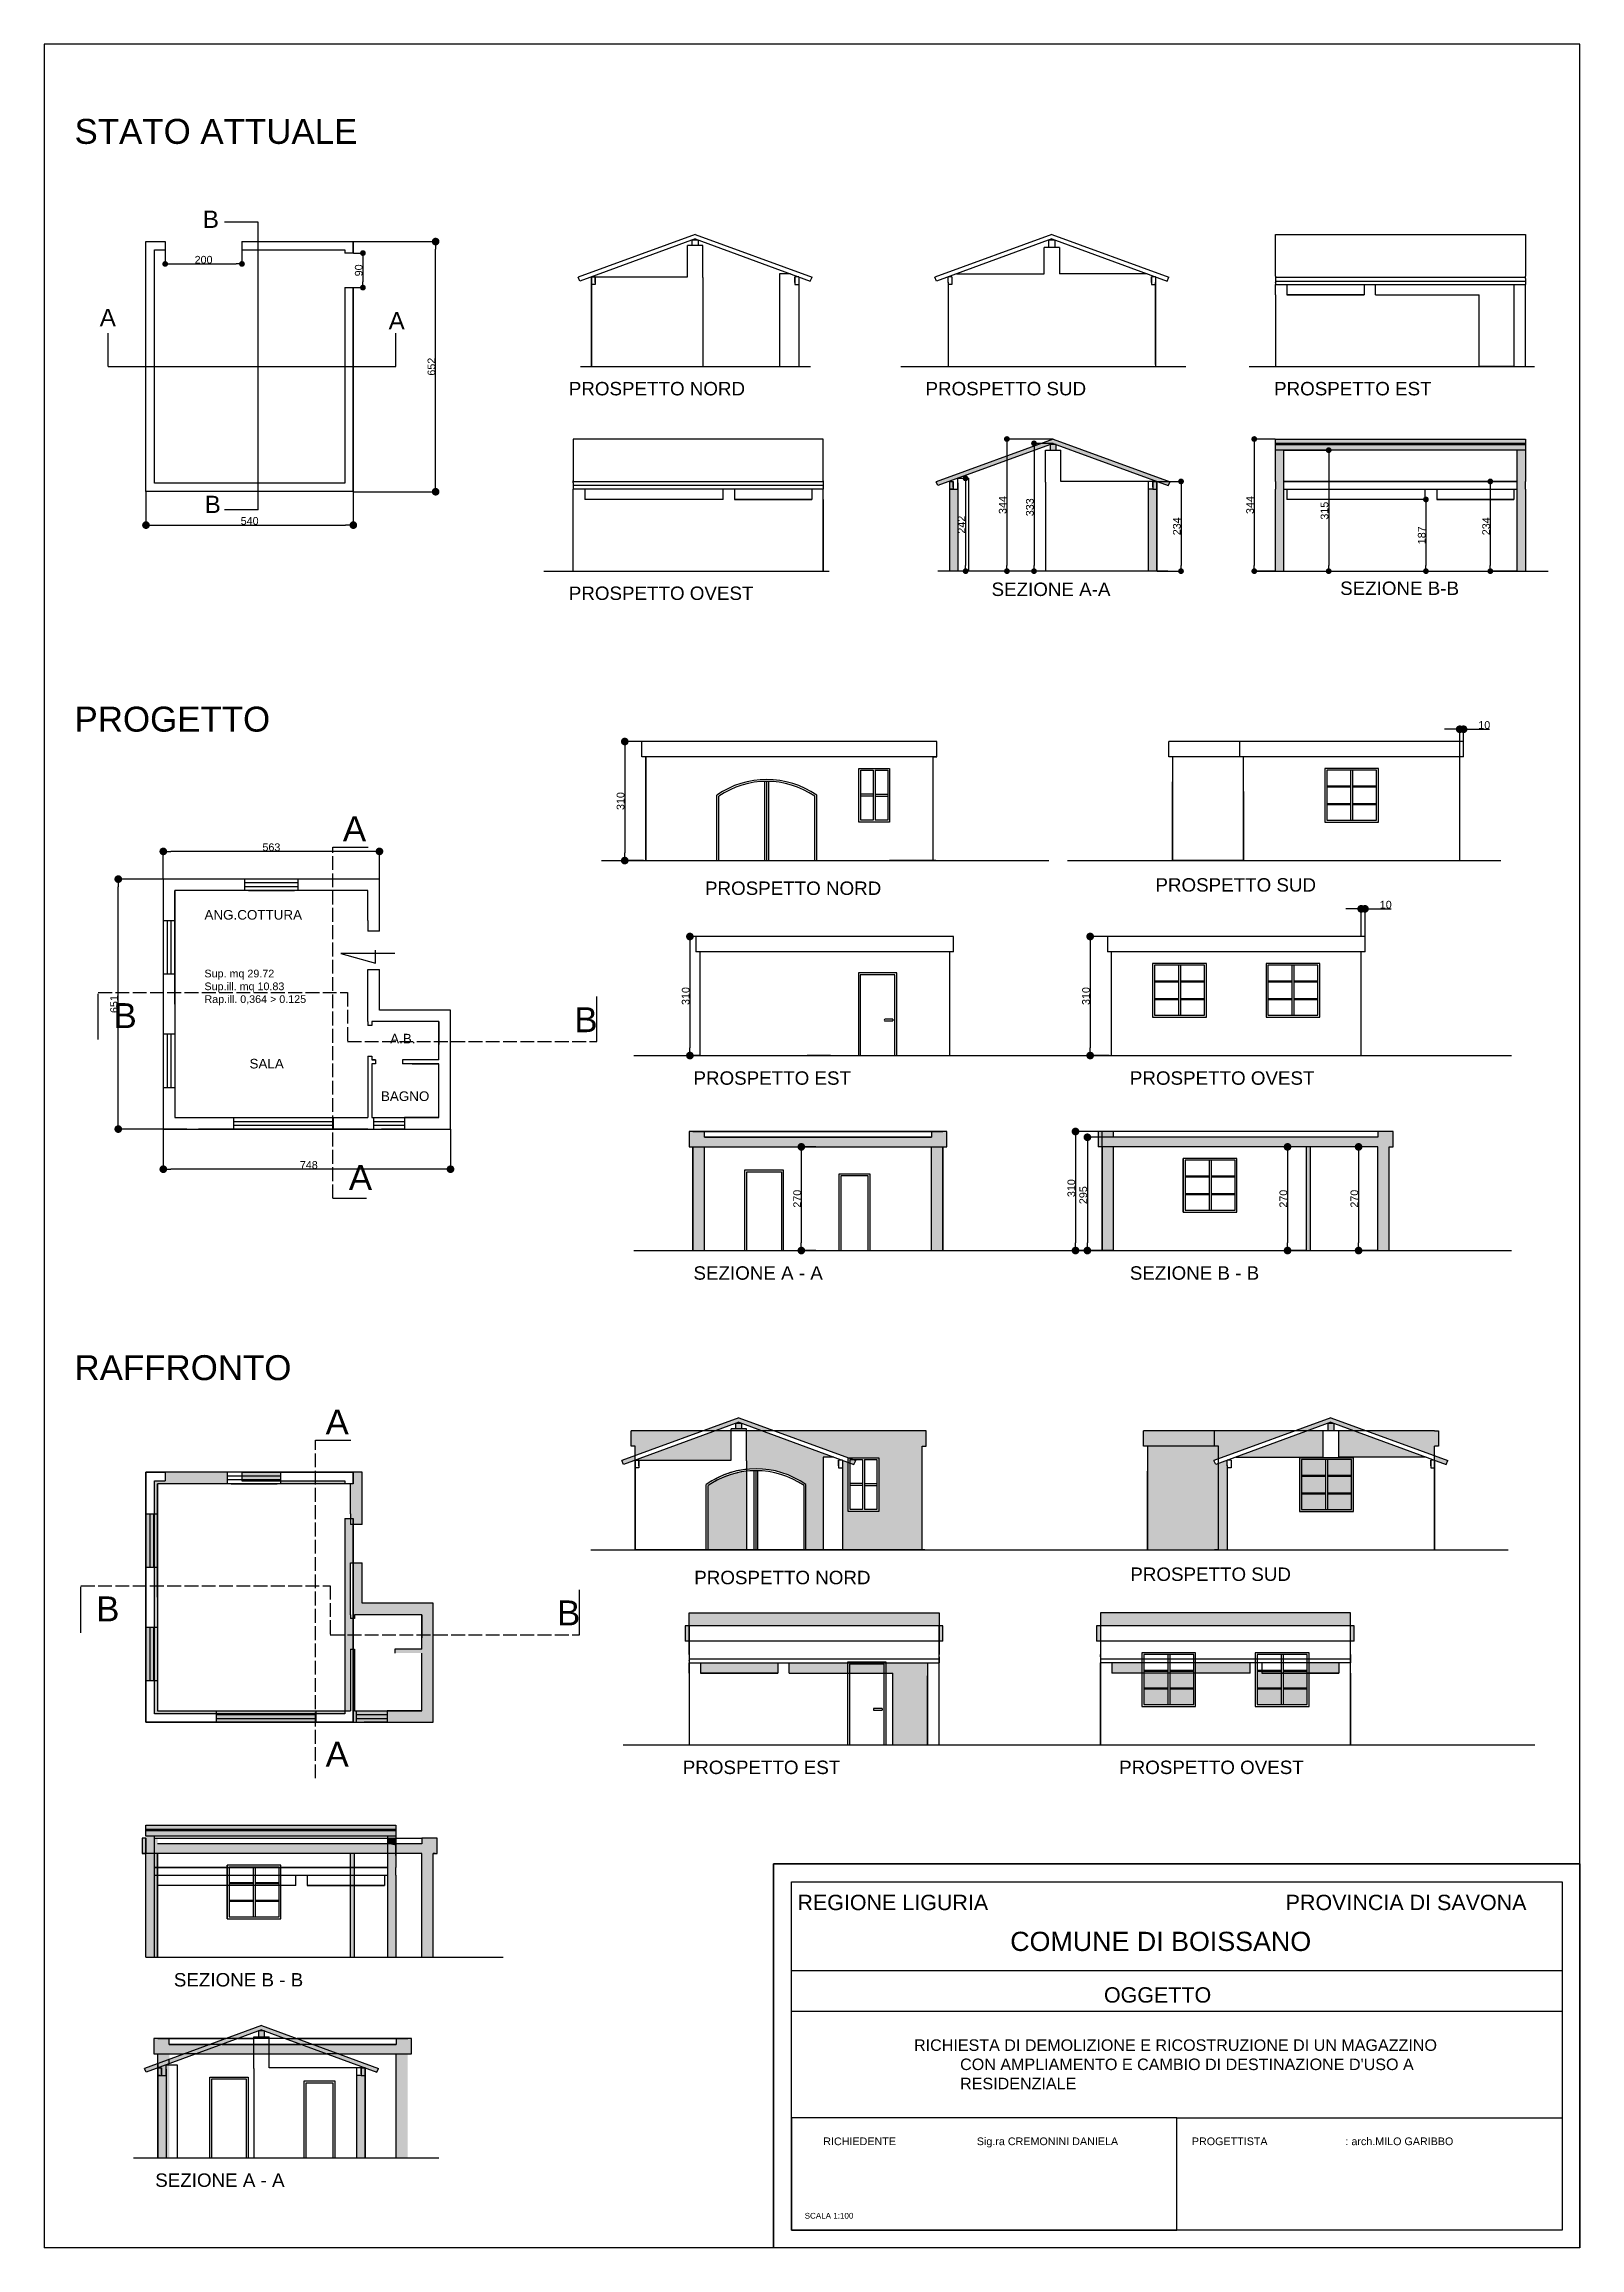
# Model space of a CAD drawing. Header units: millimetres. Extents: x 77316 to 81316, y -30957 to -25217.
import ezdxf

# ---------------------------------------------------------------- set-up
doc = ezdxf.new("R2010")
doc.units = ezdxf.units.MM
doc.linetypes.add('ACAD_ISO02W100', pattern=[15, 12, -3])
doc.layers.add('sezioni', color=4, linetype='ACAD_ISO02W100')
doc.styles.get("Standard").update_dxf_attribs({"font": 'arial.ttf'})
doc.dimstyles.new('ISO-25', dxfattribs={"dimtxt": 20, "dimasz": 15, "dimexe": 1.25, "dimexo": 0.625, "dimtad": 1, "dimdec": 0, "dimtxsty": 'Standard', "dimblk": 'DOT', "dimcen": 2.5, "dimadec": 0, "dimazin": 0, "dimtfac": 1, "dimtdec": 0, "dimtmove": 0, "dimatfit": 3, "dimfxl": 1, "dimarcsym": 0})

msp = doc.modelspace()

# ---------------------------------------------------------------- texts
at = {"attachment_point": 1}
for s, width, heights, insert, char_height in [('STATO ATTUALE', 954.846, [0], (77395.2, -25412.3, 1532.8), 65), ('B', 954.846, [0], (77729.4, -25651.2, 1532.8), 45), ('A', 954.846, [0], (77460.9, -25907.2, 1532.8), 45), ('A', 954.846, [0], (78213.3, -25915.4, 1532.8), 45), ('PROSPETTO NORD', 954.846, [0], (78682.5, -26097.3, 1532.8), 35), ('PROSPETTO SUD', 954.846, [0], (79611.5, -26097.3, 1532.8), 35), ('PROSPETTO EST', 954.846, [0], (80519.3, -26097.3, 1532.8), 35), ('B', 954.846, [0], (77734.1, -26393.7, 1532.8), 45), ('PROSPETTO OVEST', 954.846, [0], (78682.5, -26630.1, 1532.8), 35), ('SEZIONE A-A', 954.846, [0], (79783.5, -26619.8, 1532.8), 35), ('SEZIONE B-B', 954.846, [0], (80691.4, -26617.1, 1532.8), 35), ('PROGETTO', 954.846, [0], (77395.2, -26943, 1532.8), 65), ('A', 954.846, [0], (78094.1, -27228.5), 65), ('PROSPETTO NORD', 954.846, [0], (79037.2, -27398.3, 766.4), 35), ('PROSPETTO SUD', 954.846, [0], (80210.3, -27389.7, 766.4), 35), ('\\pi-75,l100,t100;ANG.COTTURA', 532.841, [162.4], (77708.6, -27472.6), 25), ('\\pi-60,l80,t80;Sup. mq 29.72\\PSup.ill. mq 10.83\\PRap.ill. 0,364 > 0.125', 532.841, [162.4], (77713.6, -27628), 20), ('B', 954.846, [0], (77496.7, -27715.1), 65), ('B', 954.846, [0], (78697, -27725.7), 65), ('A.B.', 954.846, [0], (78217.3, -27795), 25), ('\\pi-75,l100,t100;SALA', 532.841, [162.4], (77825.9, -27860.2), 25), ('PROSPETTO EST', 954.846, [0], (79007.2, -27892.7, 766.4), 35), ('PROSPETTO OVEST', 954.846, [0], (80143.7, -27892.7, 766.4), 35), ('BAGNO', 954.846, [0], (78193.2, -27944.9), 25), ('A', 954.846, [0], (78109.6, -28136.6), 65), ('SEZIONE A - A', 954.846, [0], (79007.2, -28400.4, 766.4), 35), ('SEZIONE B - B', 954.846, [0], (80143.7, -28400.4, 766.4), 35), ('RAFFRONTO', 954.846, [0], (77395.2, -28631.9, 1532.8), 65), ('A', 954.846, [0], (78049, -28773.4, 766.4), 65), ('B', 954.846, [0], (77451.6, -29260, 766.4), 65), ('B', 954.846, [0], (78651.8, -29270.6, 766.4), 65), ('A', 954.846, [0], (78049, -29638.8, 766.4), 65), ('REGIONE LIGURIA', 954.846, [0], (79277.9, -30037.1, 1532.8), 40), ('PROVINCIA DI SAVONA', 1205.437, [0], (80549.5, -30037.1, 1532.8), 40), ('COMUNE DI BOISSANO', 1858.294, [0], (79832.1, -30133.5, 1532.8), 50), ('SEZIONE B - B', 954.846, [0], (77653.9, -30241, 1532.8), 35), ('OGGETTO', 954.846, [0], (80076.3, -30278), 40), ("RICHIESTA DI DEMOLIZIONE E RICOSTRUZIONE DI UN MAGAZZINO      ^ICON AMPLIAMENTO E CAMBIO DI DESTINAZIONE D'USO A ^I ^I^I^I^IRESIDENZIALE", 1363.444, [0], (79581.6, -30413.7, 1532.8), 30), ('RICHIEDENTE^I^I^ISig.ra CREMONINI DANIELA^I^I^IPROGETTISTA^I^I^I: arch.MILO GARIBBO', 2035.39, [0], (79345.2, -30669.2, 1532.8), 20), ('SEZIONE A - A', 954.846, [0], (77605.4, -30762.9, 1532.8), 35), ('SCALA 1:100', 1363.444, [0], (79296.7, -30865.6), 15)]:
    msp.add_mtext_dynamic_manual_height_columns(s, width=width, gutter_width=12.5, heights=heights, dxfattribs=dict(at, insert=insert, char_height=char_height))
at = {"layer": 'sezioni', "color": 0, "linetype": 'ByBlock', "char_height": 35, "attachment_point": 1}
for s, insert in [('PROSPETTO NORD', (79009.2, -29193.4, 766.4)), ('PROSPETTO SUD', (80144.9, -29184.8, 766.4)), ('PROSPETTO EST', (78979.3, -29687.8, 766.4)), ('PROSPETTO OVEST', (80115.8, -29687.8, 766.4))]:
    msp.add_mtext_dynamic_manual_height_columns(s, width=954.846, gutter_width=12.5, heights=[0], dxfattribs=dict(at, insert=insert))

# ---------------------------------------------------------------- blocks, each defined once
blk = doc.blocks.new('_Dot')
at = {"color": 0, "linetype": 'ByBlock', "lineweight": -2}
blk.add_line((-0.5, 0), (-1, 0), dxfattribs=at)
at = {"color": 0, "linetype": 'ByBlock', "const_width": 0.5}
blk.add_lwpolyline([(-0.25, 0, 1), (0.25, 0, 1)], format="xyb", close=True, dxfattribs=at)
blk = doc.blocks.new('*D97')
at = {"color": 0, "lineweight": -2, "transparency": 16777216}
for p, q in [((77626.4, -27391.5), (77626.4, -27318.8)), ((78189.4, -27391.5), (78189.4, -27318.8)), ((78169.4, -27320), (77646.4, -27320))]:
    blk.add_line(p, q, dxfattribs=at)
at = {"layer": 'Defpoints', "color": 0, "transparency": 16777216}
for p in [(77626.4, -27320), (77626.4, -27392.1), (78189.4, -27392.1)]:
    blk.add_point(p, dxfattribs=at)
at = {"color": 0, "lineweight": -2, "transparency": 16777216, "xscale": 20, "yscale": 20, "zscale": 20, "rotation": 180}
blk.add_blockref('_Dot', (77626.4, -27320), dxfattribs=at)
at = {"color": 0, "lineweight": -2, "transparency": 16777216, "xscale": 20, "yscale": 20, "zscale": 20}
blk.add_blockref('_Dot', (78189.4, -27320), dxfattribs=at)
at = {"color": 0, "transparency": 16777216, "insert": (77907.9, -27309.2), "char_height": 20, "attachment_point": 5}
blk.add_mtext('563', dxfattribs=at)
blk = doc.blocks.new('*D98')
at = {"color": 0, "lineweight": -2, "transparency": 16777216}
for p, q in [((77633.8, -27392.1), (77507.9, -27392.1)), ((77509.1, -28023.1), (77509.1, -27412.1)), ((77687.8, -28043.1), (77507.9, -28043.1))]:
    blk.add_line(p, q, dxfattribs=at)
at = {"layer": 'Defpoints', "color": 0, "transparency": 16777216}
for p in [(77509.1, -27392.1), (77634.4, -27392.1), (77688.4, -28043.1)]:
    blk.add_point(p, dxfattribs=at)
at = {"color": 0, "lineweight": -2, "transparency": 16777216, "xscale": 20, "yscale": 20, "zscale": 20}
for p, rotation in [((77509.1, -27392.1), 90), ((77509.1, -28043.1), 270)]:
    blk.add_blockref('_Dot', p, dxfattribs=dict(at, rotation=rotation))
at = {"color": 0, "transparency": 16777216, "insert": (77498.3, -27717.6), "char_height": 20, "attachment_point": 5, "rotation": 90}
blk.add_mtext('651', dxfattribs=at)
blk = doc.blocks.new('*D99')
at = {"color": 0, "lineweight": -2, "transparency": 16777216}
for p, q in [((77626.4, -28043.7), (77626.4, -28148.8)), ((78374.4, -28043.7), (78374.4, -28148.8)), ((78354.4, -28147.6), (77646.4, -28147.6))]:
    blk.add_line(p, q, dxfattribs=at)
at = {"layer": 'Defpoints', "color": 0, "transparency": 16777216}
for p in [(77626.4, -28043.1), (78374.4, -28043.1), (77626.4, -28147.6)]:
    blk.add_point(p, dxfattribs=at)
at = {"color": 0, "lineweight": -2, "transparency": 16777216, "xscale": 20, "yscale": 20, "zscale": 20, "rotation": 180}
blk.add_blockref('_Dot', (77626.4, -28147.6), dxfattribs=at)
at = {"color": 0, "lineweight": -2, "transparency": 16777216, "xscale": 20, "yscale": 20, "zscale": 20}
blk.add_blockref('_Dot', (78374.4, -28147.6), dxfattribs=at)
at = {"color": 0, "transparency": 16777216, "insert": (78005.4, -28136.7), "char_height": 20, "attachment_point": 5}
blk.add_mtext('748', dxfattribs=at)
blk = doc.blocks.new('*D102')
at = {"color": 0, "lineweight": -2, "transparency": 16777216}
for p, q in [((77581.3, -26383.3), (77581.3, -26471.4)), ((78121.3, -26383.3), (78121.3, -26471.4)), ((77601.3, -26470.2), (78101.3, -26470.2))]:
    blk.add_line(p, q, dxfattribs=at)
at = {"layer": 'Defpoints', "color": 0, "transparency": 16777216}
for p in [(77581.3, -26382.7), (78121.3, -26382.7), (78121.3, -26470.2)]:
    blk.add_point(p, dxfattribs=at)
at = {"color": 0, "lineweight": -2, "transparency": 16777216, "xscale": 20, "yscale": 20, "zscale": 20, "rotation": 180}
blk.add_blockref('_Dot', (77581.3, -26470.2), dxfattribs=at)
at = {"color": 0, "lineweight": -2, "transparency": 16777216, "xscale": 20, "yscale": 20, "zscale": 20}
blk.add_blockref('_Dot', (78121.3, -26470.2), dxfattribs=at)
at = {"color": 0, "transparency": 16777216, "insert": (77851.3, -26459.4), "char_height": 20, "attachment_point": 5}
blk.add_mtext('540', dxfattribs=at)
blk = doc.blocks.new('*D100')
at = {"color": 0, "lineweight": -2, "transparency": 16777216}
for p, q in [((78122, -25731.8), (78336.9, -25731.8)), ((78335.7, -26363.3), (78335.7, -25751.8)), ((78122, -26383.3), (78336.9, -26383.3))]:
    blk.add_line(p, q, dxfattribs=at)
at = {"layer": 'Defpoints', "color": 0, "transparency": 16777216}
for p in [(78121.3, -25731.8), (78335.7, -25731.8), (78121.3, -26383.3)]:
    blk.add_point(p, dxfattribs=at)
at = {"color": 0, "lineweight": -2, "transparency": 16777216, "xscale": 20, "yscale": 20, "zscale": 20}
for p, rotation in [((78335.7, -25731.8), 90), ((78335.7, -26383.3), 270)]:
    blk.add_blockref('_Dot', p, dxfattribs=dict(at, rotation=rotation))
at = {"color": 0, "transparency": 16777216, "insert": (78324.8, -26057.6), "char_height": 20, "attachment_point": 5, "rotation": 90}
blk.add_mtext('652', dxfattribs=at)
blk = doc.blocks.new('*D103')
at = {"layer": 'Defpoints', "color": 0, "linetype": 'ByBlock', "transparency": 16777216}
for p in [(80213.9, -26356.4), (80213.9, -26590.1), (80277, -26590.1)]:
    blk.add_point(p, dxfattribs=at)
at = {"layer": 'sezioni', "color": 0, "linetype": 'ByBlock', "lineweight": -2, "transparency": 16777216}
for p, q in [((80214.6, -26356.4), (80278.2, -26356.4)), ((80277, -26371.4), (80277, -26575.1)), ((80214.6, -26590.1), (80278.2, -26590.1))]:
    blk.add_line(p, q, dxfattribs=at)
at = {"layer": 'sezioni', "color": 0, "linetype": 'ByBlock', "lineweight": -2, "transparency": 16777216, "xscale": 15, "yscale": 15, "zscale": 15}
for p, rotation in [((80277, -26356.4), 90), ((80277, -26590.1), 270)]:
    blk.add_blockref('_Dot', p, dxfattribs=dict(at, rotation=rotation))
at = {"layer": 'sezioni', "color": 0, "linetype": 'ByBlock', "transparency": 16777216, "insert": (80266.1, -26473.2), "char_height": 20, "attachment_point": 5, "rotation": 90}
blk.add_mtext('234', dxfattribs=at)
blk = doc.blocks.new('*D101')
at = {"layer": 'Defpoints', "color": 0, "linetype": 'ByBlock', "transparency": 16777216}
for p in [(79715.9, -26348.4), (79715.9, -26590.1), (79715.9, -26590.1)]:
    blk.add_point(p, dxfattribs=at)
at = {"layer": 'sezioni', "color": 0, "linetype": 'ByBlock', "lineweight": -2, "transparency": 16777216}
for p, q in [((79715.9, -26363.4), (79715.9, -26575.1)), ((79716.5, -26348.4), (79717.1, -26348.4)), ((79715.2, -26590.1), (79714.6, -26590.1))]:
    blk.add_line(p, q, dxfattribs=at)
at = {"layer": 'sezioni', "color": 0, "linetype": 'ByBlock', "lineweight": -2, "transparency": 16777216, "xscale": 15, "yscale": 15, "zscale": 15}
for p, rotation in [((79715.9, -26348.4), 90), ((79715.9, -26590.1), 270)]:
    blk.add_blockref('_Dot', p, dxfattribs=dict(at, rotation=rotation))
at = {"layer": 'sezioni', "color": 0, "linetype": 'ByBlock', "transparency": 16777216, "insert": (79705.2, -26469.2), "char_height": 20, "attachment_point": 5, "rotation": 90}
blk.add_mtext('242', dxfattribs=at)
blk = doc.blocks.new('*D104')
at = {"layer": 'Defpoints', "color": 0, "linetype": 'ByBlock', "transparency": 16777216}
for p in [(79943.9, -26257.3), (79894.1, -26590.1), (79943.9, -26590.1)]:
    blk.add_point(p, dxfattribs=at)
at = {"layer": 'sezioni', "color": 0, "linetype": 'ByBlock', "lineweight": -2, "transparency": 16777216}
for p, q in [((79943.3, -26257.3), (79892.9, -26257.3)), ((79894.1, -26272.3), (79894.1, -26575.1)), ((79943.3, -26590.1), (79892.9, -26590.1))]:
    blk.add_line(p, q, dxfattribs=at)
at = {"layer": 'sezioni', "color": 0, "linetype": 'ByBlock', "lineweight": -2, "transparency": 16777216, "xscale": 15, "yscale": 15, "zscale": 15}
for p, rotation in [((79894.1, -26257.3), 90), ((79894.1, -26590.1), 270)]:
    blk.add_blockref('_Dot', p, dxfattribs=dict(at, rotation=rotation))
at = {"layer": 'sezioni', "color": 0, "linetype": 'ByBlock', "transparency": 16777216, "insert": (79883.3, -26423.7), "char_height": 20, "attachment_point": 5, "rotation": 90}
blk.add_mtext('333', dxfattribs=at)
blk = doc.blocks.new('*D105')
at = {"layer": 'Defpoints', "color": 0, "linetype": 'ByBlock', "transparency": 16777216}
for p in [(80544.8, -26275.1), (80544.8, -26590.1), (80661.6, -26590.1)]:
    blk.add_point(p, dxfattribs=at)
at = {"layer": 'sezioni', "color": 0, "linetype": 'ByBlock', "lineweight": -2, "transparency": 16777216}
for p, q in [((80545.4, -26275.1), (80662.8, -26275.1)), ((80661.6, -26290.1), (80661.6, -26575.1)), ((80545.4, -26590.1), (80662.8, -26590.1))]:
    blk.add_line(p, q, dxfattribs=at)
at = {"layer": 'sezioni', "color": 0, "linetype": 'ByBlock', "lineweight": -2, "transparency": 16777216, "xscale": 15, "yscale": 15, "zscale": 15}
for p, rotation in [((80661.6, -26275.1), 90), ((80661.6, -26590.1), 270)]:
    blk.add_blockref('_Dot', p, dxfattribs=dict(at, rotation=rotation))
at = {"layer": 'sezioni', "color": 0, "linetype": 'ByBlock', "transparency": 16777216, "insert": (80650.7, -26432.6), "char_height": 20, "attachment_point": 5, "rotation": 90}
blk.add_mtext('315', dxfattribs=at)
blk = doc.blocks.new('*D106')
at = {"layer": 'Defpoints', "color": 0, "linetype": 'ByBlock', "transparency": 16777216}
for p in [(80912.8, -26403.4), (80912.8, -26590.1), (80914.8, -26590.1)]:
    blk.add_point(p, dxfattribs=at)
at = {"layer": 'sezioni', "color": 0, "linetype": 'ByBlock', "lineweight": -2, "transparency": 16777216}
for p, q in [((80913.4, -26403.4), (80916, -26403.4)), ((80914.8, -26418.4), (80914.8, -26575.1)), ((80913.4, -26590.1), (80916, -26590.1))]:
    blk.add_line(p, q, dxfattribs=at)
at = {"layer": 'sezioni', "color": 0, "linetype": 'ByBlock', "lineweight": -2, "transparency": 16777216, "xscale": 15, "yscale": 15, "zscale": 15}
for p, rotation in [((80914.8, -26403.4), 90), ((80914.8, -26590.1), 270)]:
    blk.add_blockref('_Dot', p, dxfattribs=dict(at, rotation=rotation))
at = {"layer": 'sezioni', "color": 0, "linetype": 'ByBlock', "transparency": 16777216, "insert": (80903.9, -26496.7), "char_height": 20, "attachment_point": 5, "rotation": 90}
blk.add_mtext('187', dxfattribs=at)
blk = doc.blocks.new('*D107')
at = {"layer": 'Defpoints', "color": 0, "linetype": 'ByBlock', "transparency": 16777216}
for p in [(80522.8, -26246), (80467.7, -26590.1), (80522.8, -26590.1)]:
    blk.add_point(p, dxfattribs=at)
at = {"layer": 'sezioni', "color": 0, "linetype": 'ByBlock', "lineweight": -2, "transparency": 16777216}
for p, q in [((80522.2, -26246), (80466.5, -26246)), ((80467.7, -26261), (80467.7, -26575.1)), ((80522.2, -26590.1), (80466.5, -26590.1))]:
    blk.add_line(p, q, dxfattribs=at)
at = {"layer": 'sezioni', "color": 0, "linetype": 'ByBlock', "lineweight": -2, "transparency": 16777216, "xscale": 15, "yscale": 15, "zscale": 15}
for p, rotation in [((80467.7, -26246), 90), ((80467.7, -26590.1), 270)]:
    blk.add_blockref('_Dot', p, dxfattribs=dict(at, rotation=rotation))
at = {"layer": 'sezioni', "color": 0, "linetype": 'ByBlock', "transparency": 16777216, "insert": (80456.9, -26418), "char_height": 20, "attachment_point": 5, "rotation": 90}
blk.add_mtext('344', dxfattribs=at)
blk = doc.blocks.new('*D108')
at = {"layer": 'Defpoints', "color": 0, "linetype": 'ByBlock', "transparency": 16777216}
for p in [(79943.9, -26246), (79823.5, -26590.1), (79943.9, -26590.1)]:
    blk.add_point(p, dxfattribs=at)
at = {"layer": 'sezioni', "color": 0, "linetype": 'ByBlock', "lineweight": -2, "transparency": 16777216}
for p, q in [((79943.3, -26246), (79822.3, -26246)), ((79823.5, -26261), (79823.5, -26575.1)), ((79943.3, -26590.1), (79822.3, -26590.1))]:
    blk.add_line(p, q, dxfattribs=at)
at = {"layer": 'sezioni', "color": 0, "linetype": 'ByBlock', "lineweight": -2, "transparency": 16777216, "xscale": 15, "yscale": 15, "zscale": 15}
for p, rotation in [((79823.5, -26246), 90), ((79823.5, -26590.1), 270)]:
    blk.add_blockref('_Dot', p, dxfattribs=dict(at, rotation=rotation))
at = {"layer": 'sezioni', "color": 0, "linetype": 'ByBlock', "transparency": 16777216, "insert": (79812.7, -26418), "char_height": 20, "attachment_point": 5, "rotation": 90}
blk.add_mtext('344', dxfattribs=at)
blk = doc.blocks.new('*D109')
at = {"layer": 'Defpoints', "color": 0, "linetype": 'ByBlock', "transparency": 16777216}
for p in [(81151.8, -26356.4), (81082.5, -26590.1), (81151.8, -26590.1)]:
    blk.add_point(p, dxfattribs=at)
at = {"layer": 'sezioni', "color": 0, "linetype": 'ByBlock', "lineweight": -2, "transparency": 16777216}
for p, q in [((81151.2, -26356.4), (81081.3, -26356.4)), ((81082.5, -26371.4), (81082.5, -26575.1)), ((81151.2, -26590.1), (81081.3, -26590.1))]:
    blk.add_line(p, q, dxfattribs=at)
at = {"layer": 'sezioni', "color": 0, "linetype": 'ByBlock', "lineweight": -2, "transparency": 16777216, "xscale": 15, "yscale": 15, "zscale": 15}
for p, rotation in [((81082.5, -26356.4), 90), ((81082.5, -26590.1), 270)]:
    blk.add_blockref('_Dot', p, dxfattribs=dict(at, rotation=rotation))
at = {"layer": 'sezioni', "color": 0, "linetype": 'ByBlock', "transparency": 16777216, "insert": (81071.7, -26473.2), "char_height": 20, "attachment_point": 5, "rotation": 90}
blk.add_mtext('234', dxfattribs=at)
blk = doc.blocks.new('*D110')
at = {"layer": 'Defpoints', "color": 0, "linetype": 'ByBlock', "transparency": 16777216}
for p in [(77631.3, -25753.7), (77831.3, -25753.7), (77831.3, -25790)]:
    blk.add_point(p, dxfattribs=at)
at = {"layer": 'sezioni', "color": 0, "linetype": 'ByBlock', "lineweight": -2, "transparency": 16777216}
for p, q in [((77631.3, -25754.3), (77631.3, -25791.2)), ((77831.3, -25754.3), (77831.3, -25791.2)), ((77646.3, -25790), (77816.3, -25790))]:
    blk.add_line(p, q, dxfattribs=at)
at = {"layer": 'sezioni', "color": 0, "linetype": 'ByBlock', "lineweight": -2, "transparency": 16777216, "xscale": 15, "yscale": 15, "zscale": 15, "rotation": 180}
blk.add_blockref('_Dot', (77631.3, -25790), dxfattribs=at)
at = {"layer": 'sezioni', "color": 0, "linetype": 'ByBlock', "lineweight": -2, "transparency": 16777216, "xscale": 15, "yscale": 15, "zscale": 15}
blk.add_blockref('_Dot', (77831.3, -25790), dxfattribs=at)
at = {"layer": 'sezioni', "color": 0, "linetype": 'ByBlock', "transparency": 16777216, "insert": (77731.3, -25779.2), "char_height": 20, "attachment_point": 5}
blk.add_mtext('200', dxfattribs=at)
blk = doc.blocks.new('*D111')
at = {"layer": 'Defpoints', "color": 0, "linetype": 'ByBlock', "transparency": 16777216}
for p in [(78121.3, -25761.7), (78121.3, -25851.7), (78146.3, -25851.7)]:
    blk.add_point(p, dxfattribs=at)
at = {"layer": 'sezioni', "color": 0, "linetype": 'ByBlock', "lineweight": -2, "transparency": 16777216}
for p, q in [((78122, -25761.7), (78147.6, -25761.7)), ((78146.3, -25776.7), (78146.3, -25836.7)), ((78122, -25851.7), (78147.6, -25851.7))]:
    blk.add_line(p, q, dxfattribs=at)
at = {"layer": 'sezioni', "color": 0, "linetype": 'ByBlock', "lineweight": -2, "transparency": 16777216, "xscale": 15, "yscale": 15, "zscale": 15}
for p, rotation in [((78146.3, -25761.7), 90), ((78146.3, -25851.7), 270)]:
    blk.add_blockref('_Dot', p, dxfattribs=dict(at, rotation=rotation))
at = {"layer": 'sezioni', "color": 0, "linetype": 'ByBlock', "transparency": 16777216, "insert": (78135.5, -25806.7), "char_height": 20, "attachment_point": 5, "rotation": 90}
blk.add_mtext('90', dxfattribs=at)
blk = doc.blocks.new('*D112')
at = {"color": 0, "lineweight": -2, "transparency": 16777216}
for p, q in [((80788.5, -28089.4), (80738.1, -28089.4)), ((80739.4, -28109.4), (80739.4, -28339.4)), ((80788.5, -28359.4), (80738.1, -28359.4))]:
    blk.add_line(p, q, dxfattribs=at)
at = {"layer": 'Defpoints', "color": 0, "transparency": 16777216}
for p in [(80789.2, -28089.4), (80739.4, -28359.4), (80789.2, -28359.4)]:
    blk.add_point(p, dxfattribs=at)
at = {"color": 0, "lineweight": -2, "transparency": 16777216, "xscale": 20, "yscale": 20, "zscale": 20}
for p, rotation in [((80739.4, -28089.4), 90), ((80739.4, -28359.4), 270)]:
    blk.add_blockref('_Dot', p, dxfattribs=dict(at, rotation=rotation))
at = {"color": 0, "transparency": 16777216, "insert": (80728.5, -28224.4), "char_height": 20, "attachment_point": 5, "rotation": 90}
blk.add_mtext('270', dxfattribs=at)
blk = doc.blocks.new('*D113')
at = {"color": 0, "lineweight": -2, "transparency": 16777216}
for p, q in [((80603.5, -28089.4), (80553.1, -28089.4)), ((80554.4, -28109.4), (80554.4, -28339.4)), ((80603.5, -28359.4), (80553.1, -28359.4))]:
    blk.add_line(p, q, dxfattribs=at)
at = {"layer": 'Defpoints', "color": 0, "transparency": 16777216}
for p in [(80604.2, -28089.4), (80554.4, -28359.4), (80604.2, -28359.4)]:
    blk.add_point(p, dxfattribs=at)
at = {"color": 0, "lineweight": -2, "transparency": 16777216, "xscale": 20, "yscale": 20, "zscale": 20}
for p, rotation in [((80554.4, -28089.4), 90), ((80554.4, -28359.4), 270)]:
    blk.add_blockref('_Dot', p, dxfattribs=dict(at, rotation=rotation))
at = {"color": 0, "transparency": 16777216, "insert": (80543.5, -28224.4), "char_height": 20, "attachment_point": 5, "rotation": 90}
blk.add_mtext('270', dxfattribs=at)
blk = doc.blocks.new('*D114')
at = {"color": 0, "lineweight": -2, "transparency": 16777216}
for p, q in [((80100.5, -28064.4), (80031.8, -28064.4)), ((80033.1, -28084.4), (80033.1, -28339.4)), ((80100.5, -28359.4), (80031.8, -28359.4))]:
    blk.add_line(p, q, dxfattribs=at)
at = {"layer": 'Defpoints', "color": 0, "transparency": 16777216}
for p in [(80101.2, -28064.4), (80033.1, -28359.4), (80101.2, -28359.4)]:
    blk.add_point(p, dxfattribs=at)
at = {"color": 0, "lineweight": -2, "transparency": 16777216, "xscale": 20, "yscale": 20, "zscale": 20}
for p, rotation in [((80033.1, -28064.4), 90), ((80033.1, -28359.4), 270)]:
    blk.add_blockref('_Dot', p, dxfattribs=dict(at, rotation=rotation))
at = {"color": 0, "transparency": 16777216, "insert": (80022.3, -28215.2), "char_height": 20, "attachment_point": 5, "rotation": 90}
blk.add_mtext('295', dxfattribs=at)
blk = doc.blocks.new('*D115')
at = {"color": 0, "lineweight": -2, "transparency": 16777216}
for p, q in [((80100.5, -28049.4), (80001, -28049.4)), ((80002.2, -28069.4), (80002.2, -28339.4)), ((80100.5, -28359.4), (80001, -28359.4))]:
    blk.add_line(p, q, dxfattribs=at)
at = {"layer": 'Defpoints', "color": 0, "transparency": 16777216}
for p in [(80101.2, -28049.4), (80002.2, -28359.4), (80101.2, -28359.4)]:
    blk.add_point(p, dxfattribs=at)
at = {"color": 0, "lineweight": -2, "transparency": 16777216, "xscale": 20, "yscale": 20, "zscale": 20}
for p, rotation in [((80002.2, -28049.4), 90), ((80002.2, -28359.4), 270)]:
    blk.add_blockref('_Dot', p, dxfattribs=dict(at, rotation=rotation))
at = {"color": 0, "transparency": 16777216, "insert": (79991.4, -28196.9), "char_height": 20, "attachment_point": 5, "rotation": 90}
blk.add_mtext('310', dxfattribs=at)
blk = doc.blocks.new('*D116')
at = {"color": 0, "lineweight": -2, "transparency": 16777216}
for p, q in [((78877.4, -27033.8), (78827, -27033.8)), ((78828.3, -27053.8), (78828.3, -27323.8)), ((78877.4, -27343.8), (78827, -27343.8))]:
    blk.add_line(p, q, dxfattribs=at)
at = {"layer": 'Defpoints', "color": 0, "transparency": 16777216}
for p in [(78878.1, -27033.8), (78828.3, -27343.8), (78878.1, -27343.8)]:
    blk.add_point(p, dxfattribs=at)
at = {"color": 0, "lineweight": -2, "transparency": 16777216, "xscale": 20, "yscale": 20, "zscale": 20}
for p, rotation in [((78828.3, -27033.8), 90), ((78828.3, -27343.8), 270)]:
    blk.add_blockref('_Dot', p, dxfattribs=dict(at, rotation=rotation))
at = {"color": 0, "transparency": 16777216, "insert": (78817.4, -27188.8), "char_height": 20, "attachment_point": 5, "rotation": 90}
blk.add_mtext('310', dxfattribs=at)
blk = doc.blocks.new('*D117')
at = {"color": 0, "lineweight": -2, "transparency": 16777216}
for p, q in [((80089.6, -27541.6), (80039.2, -27541.6)), ((80040.4, -27561.6), (80040.4, -27831.6)), ((80089.6, -27851.6), (80039.2, -27851.6))]:
    blk.add_line(p, q, dxfattribs=at)
at = {"layer": 'Defpoints', "color": 0, "transparency": 16777216}
for p in [(80090.2, -27541.6), (80040.4, -27851.6), (80090.2, -27851.6)]:
    blk.add_point(p, dxfattribs=at)
at = {"color": 0, "lineweight": -2, "transparency": 16777216, "xscale": 20, "yscale": 20, "zscale": 20}
for p, rotation in [((80040.4, -27541.6), 90), ((80040.4, -27851.6), 270)]:
    blk.add_blockref('_Dot', p, dxfattribs=dict(at, rotation=rotation))
at = {"color": 0, "transparency": 16777216, "insert": (80029.6, -27696.6), "char_height": 20, "attachment_point": 5, "rotation": 90}
blk.add_mtext('310', dxfattribs=at)
blk = doc.blocks.new('*D118')
at = {"color": 0, "lineweight": -2, "transparency": 16777216}
for p, q in [((79325.6, -28089.4), (79286.8, -28089.4)), ((79288.1, -28109.4), (79288.1, -28339.4)), ((79325.6, -28359.4), (79286.8, -28359.4))]:
    blk.add_line(p, q, dxfattribs=at)
at = {"layer": 'Defpoints', "color": 0, "transparency": 16777216}
for p in [(79326.2, -28089.4), (79288.1, -28359.4), (79326.2, -28359.4)]:
    blk.add_point(p, dxfattribs=at)
at = {"color": 0, "lineweight": -2, "transparency": 16777216, "xscale": 20, "yscale": 20, "zscale": 20}
for p, rotation in [((79288.1, -28089.4), 90), ((79288.1, -28359.4), 270)]:
    blk.add_blockref('_Dot', p, dxfattribs=dict(at, rotation=rotation))
at = {"color": 0, "transparency": 16777216, "insert": (79277.3, -28224.4), "char_height": 20, "attachment_point": 5, "rotation": 90}
blk.add_mtext('270', dxfattribs=at)
blk = doc.blocks.new('*D119')
at = {"color": 0, "lineweight": -2, "transparency": 16777216}
for p, q in [((79023.1, -27541.6), (78996.6, -27541.6)), ((78997.9, -27561.6), (78997.9, -27831.6)), ((79023.1, -27851.6), (78996.6, -27851.6))]:
    blk.add_line(p, q, dxfattribs=at)
at = {"layer": 'Defpoints', "color": 0, "transparency": 16777216}
for p in [(79023.7, -27541.6), (78997.9, -27851.6), (79023.7, -27851.6)]:
    blk.add_point(p, dxfattribs=at)
at = {"color": 0, "lineweight": -2, "transparency": 16777216, "xscale": 20, "yscale": 20, "zscale": 20}
for p, rotation in [((78997.9, -27541.6), 90), ((78997.9, -27851.6), 270)]:
    blk.add_blockref('_Dot', p, dxfattribs=dict(at, rotation=rotation))
at = {"color": 0, "transparency": 16777216, "insert": (78987, -27696.6), "char_height": 20, "attachment_point": 5, "rotation": 90}
blk.add_mtext('310', dxfattribs=at)
blk = doc.blocks.new('*D120')
at = {"color": 0, "lineweight": -2, "transparency": 16777216}
for p, q in [((80982.8, -27001.8), (80962.8, -27001.8)), ((81002.8, -27073.2), (81002.8, -27000.5)), ((81002.8, -27001.8), (81012.8, -27001.8)), ((81012.8, -27073.2), (81012.8, -27000.5)), ((81032.8, -27001.8), (81080.8, -27001.8))]:
    blk.add_line(p, q, dxfattribs=at)
at = {"layer": 'Defpoints', "color": 0, "transparency": 16777216}
for p in [(81002.8, -27001.8), (81002.8, -27073.8), (81012.8, -27073.8)]:
    blk.add_point(p, dxfattribs=at)
at = {"color": 0, "lineweight": -2, "transparency": 16777216, "xscale": 20, "yscale": 20, "zscale": 20}
blk.add_blockref('_Dot', (81002.8, -27001.8), dxfattribs=at)
at = {"color": 0, "lineweight": -2, "transparency": 16777216, "xscale": 20, "yscale": 20, "zscale": 20, "rotation": 180}
blk.add_blockref('_Dot', (81012.8, -27001.8), dxfattribs=at)
at = {"color": 0, "transparency": 16777216, "insert": (81066.8, -26990.9), "char_height": 20, "attachment_point": 5}
blk.add_mtext('10', dxfattribs=at)
blk = doc.blocks.new('*D121')
at = {"color": 0, "lineweight": -2, "transparency": 16777216}
for p, q in [((80726.2, -27469.5), (80706.2, -27469.5)), ((80746.2, -27541), (80746.2, -27468.3)), ((80746.2, -27469.5), (80756.2, -27469.5)), ((80756.2, -27541), (80756.2, -27468.3)), ((80776.2, -27469.5), (80824.2, -27469.5))]:
    blk.add_line(p, q, dxfattribs=at)
at = {"layer": 'Defpoints', "color": 0, "transparency": 16777216}
for p in [(80746.2, -27469.5), (80746.2, -27541.6), (80756.2, -27541.6)]:
    blk.add_point(p, dxfattribs=at)
at = {"color": 0, "lineweight": -2, "transparency": 16777216, "xscale": 20, "yscale": 20, "zscale": 20}
blk.add_blockref('_Dot', (80746.2, -27469.5), dxfattribs=at)
at = {"color": 0, "lineweight": -2, "transparency": 16777216, "xscale": 20, "yscale": 20, "zscale": 20, "rotation": 180}
blk.add_blockref('_Dot', (80756.2, -27469.5), dxfattribs=at)
at = {"color": 0, "transparency": 16777216, "insert": (80810.2, -27458.7), "char_height": 20, "attachment_point": 5}
blk.add_mtext('10', dxfattribs=at)

# ---------------------------------------------------------------- dimensions: what is measured, and where the dimension line sits
for base, p1, p2, angle, override, picture, middle in [((78335.6539183, -25731.8371241, 1532.7793699), (78121.3365235, -26383.3371241, 1532.7793699), (78121.3365235, -25731.8371241, 1532.7793699), 90, {"dimtxt": 20, "dimasz": 20}, '*D100', (78335.6539183, -26057.5871241, 1532.7793699)), ((81002.8, -27001.8, 766.4), (81012.8, -27073.8, 766.4), (81002.8, -27073.8, 766.4), 180, {"dimasz": 20}, '*D120', (81066.8, -27001.8, 766.4)), ((77626.4, -27320, 766.4), (78189.4, -27392.1, 766.4), (77626.4, -27392.1, 766.4), 180, {"dimasz": 20}, '*D97', (77907.9, -27320, 766.4)), ((77509.1, -27392.1, 766.4), (77688.4, -28043.1, 766.4), (77634.4, -27392.1, 766.4), 90, {"dimtxt": 20, "dimasz": 20}, '*D98', (77509.1, -27717.6, 766.4)), ((80746.2, -27469.5, 766.4), (80756.2, -27541.6, 766.4), (80746.2, -27541.6, 766.4), 180, {"dimasz": 20}, '*D121', (80810.2, -27469.5, 766.4)), ((77626.4, -28147.6, 766.4), (78374.4, -28043.1, 766.4), (77626.4, -28043.1, 766.4), 180, {"dimasz": 20}, '*D99', (78005.4, -28147.6, 766.4)), ((80002.2, -28359.4, 766.4), (80101.2, -28049.4, 766.4), (80101.2, -28359.4, 766.4), 90, {"dimasz": 20}, '*D115', (80002.2, -28196.9, 766.4)), ((80033.1, -28359.4, 766.4), (80101.2, -28064.4, 766.4), (80101.2, -28359.4, 766.4), 90, {"dimasz": 20}, '*D114', (80033.1, -28215.2, 766.4)), ((79288.1, -28359.4, 766.4), (79326.2, -28089.4, 766.4), (79326.2, -28359.4, 766.4), 90, {"dimasz": 20}, '*D118', (79288.1, -28224.4, 766.4))]:
    dim = msp.add_linear_dim(base=base, p1=p1, p2=p2, angle=angle, dimstyle='ISO-25', override=override)
    dim.commit()
    dim.dimension.update_dxf_attribs({"geometry": picture, "text_midpoint": middle, "dimtype": 160})
dim = msp.add_linear_dim(base=(78121.3, -26470.2, 1532.8), p1=(77581.3, -26382.7, 1532.8), p2=(78121.3, -26382.7, 1532.8), dimstyle='ISO-25', override={"dimtxt": 20, "dimasz": 20})
dim.commit()
dim.dimension.update_dxf_attribs({"geometry": '*D102', "text_midpoint": (77851.3, -26459.4, 1532.8)})
for base, p1, p2, picture, middle in [((78828.3, -27343.8, 766.4), (78878.1, -27033.8, 766.4), (78878.1, -27343.8, 766.4), '*D116', (78817.4, -27188.8, 766.4)), ((78997.9, -27851.6, 766.4), (79023.7, -27541.6, 766.4), (79023.7, -27851.6, 766.4), '*D119', (78987, -27696.6, 766.4)), ((80040.4, -27851.6, 766.4), (80090.2, -27541.6, 766.4), (80090.2, -27851.6, 766.4), '*D117', (80029.6, -27696.6, 766.4)), ((80554.4, -28359.4, 766.4), (80604.2, -28089.4, 766.4), (80604.2, -28359.4, 766.4), '*D113', (80543.5, -28224.4, 766.4)), ((80739.4, -28359.4, 766.4), (80789.2, -28089.4, 766.4), (80789.2, -28359.4, 766.4), '*D112', (80728.5, -28224.4, 766.4))]:
    dim = msp.add_linear_dim(base=base, p1=p1, p2=p2, angle=90, dimstyle='ISO-25', override={"dimasz": 20})
    dim.commit()
    dim.dimension.update_dxf_attribs({"geometry": picture, "text_midpoint": middle})
at = {"layer": 'sezioni', "color": 0, "linetype": 'ByBlock'}
dim = msp.add_linear_dim(base=(77831.3, -25790, 1532.8), p1=(77631.3, -25753.7, 1532.8), p2=(77831.3, -25753.7, 1532.8), dimstyle='ISO-25', dxfattribs=at)
dim.commit()
dim.dimension.update_dxf_attribs({"geometry": '*D110', "text_midpoint": (77731.3, -25779.2, 1532.8)})
for base, p1, p2, picture, middle in [((78146.3, -25851.7, 1532.8), (78121.3, -25761.7, 1532.8), (78121.3, -25851.7, 1532.8), '*D111', (78135.5, -25806.7, 1532.8)), ((79823.5, -26590.1, 1532.8), (79943.9, -26246, 1532.8), (79943.9, -26590.1, 1532.8), '*D108', (79812.7, -26418, 1532.8)), ((79894.1, -26590.1, 1532.8), (79943.9, -26257.3, 1532.8), (79943.9, -26590.1, 1532.8), '*D104', (79883.3, -26423.7, 1532.8)), ((80467.7, -26590.1, 1532.8), (80522.8, -26246, 1532.8), (80522.8, -26590.1, 1532.8), '*D107', (80456.9, -26418, 1532.8)), ((80661.6, -26590.1, 1532.8), (80544.8, -26275.1, 1532.8), (80544.8, -26590.1, 1532.8), '*D105', (80650.7, -26432.6, 1532.8)), ((79715.9, -26590.1, 1532.8), (79715.9, -26348.4, 1532.8), (79715.9, -26590.1, 1532.8), '*D101', (79705.2, -26469.2, 1532.8)), ((80277, -26590.1, 1532.8), (80213.9, -26356.4, 1532.8), (80213.9, -26590.1, 1532.8), '*D103', (80266.1, -26473.2, 1532.8)), ((80914.8, -26590.1, 1532.8), (80912.8, -26403.4, 1532.8), (80912.8, -26590.1, 1532.8), '*D106', (80903.9, -26496.7, 1532.8)), ((81082.5, -26590.1, 1532.8), (81151.8, -26356.4, 1532.8), (81151.8, -26590.1, 1532.8), '*D109', (81071.7, -26473.2, 1532.8))]:
    dim = msp.add_linear_dim(base=base, p1=p1, p2=p2, angle=90, dimstyle='ISO-25', dxfattribs=at)
    dim.commit()
    dim.dimension.update_dxf_attribs({"geometry": picture, "text_midpoint": middle})

# ---------------------------------------------------------------- hatches: boundary and pattern name
at = {"layer": 'sezioni'}
h = msp.add_hatch(color=8, dxfattribs=at)
h.dxf.hatch_style = 1
h.paths.add_polyline_path([(80213.9, -26376.4), (80203.9, -26376.4), (80192, -26376.4), (80192, -26590.1), (80213.9, -26590.1)])
h.paths.add_polyline_path([(80213.9, -26356.4), (80203.9, -26356.4), (80203.9, -26376.4), (80213.9, -26376.4)])
h.paths.add_polyline_path([(79943.9, -26246), (79639.4, -26357.8), (79643.9, -26367.4), (79943.9, -26257.3), (80243.9, -26367.4), (80248.5, -26357.8)])
h.paths.add_polyline_path([(79951.4, -26260.1), (79936.4, -26260.1), (79936.4, -26275.1), (79951.4, -26275.1)], flags=17)
h.paths.add_polyline_path([(79683.9, -26356.4), (79673.9, -26356.4), (79673.9, -26371.4), (79673.9, -26376.4), (79683.9, -26376.4)])
h.paths.add_polyline_path([(79695.7, -26376.4), (79673.9, -26376.4), (79673.9, -26590.1), (79695.7, -26590.1)])
h = msp.add_hatch(color=8, dxfattribs=at)
h.dxf.hatch_style = 1
h.paths.add_polyline_path([(81173.8, -26246), (80522.8, -26246), (80522.8, -26257.3), (81173.8, -26257.3)])
h.paths.add_polyline_path([(81173.8, -26260.1), (80522.8, -26260.1), (80522.8, -26275.1), (81173.8, -26275.1)])
h.paths.add_polyline_path([(80544.8, -26275.1), (80522.8, -26275.1), (80522.8, -26356.4), (80522.8, -26376.4), (80522.8, -26590.1), (80544.8, -26590.1)])
h.paths.add_polyline_path([(81173.8, -26376.4), (81173.8, -26356.4), (81173.8, -26275.1), (81151.8, -26275.1), (81151.8, -26590.1), (81173.8, -26590.1)])
at = {"layer": 'sezioni', "linetype": 'ByBlock', "true_color": 0x636466}
h = msp.add_hatch(color=251, dxfattribs=at)
h.dxf.hatch_style = 1
h.paths.add_polyline_path([(80061.2, -28049.4), (80061.2, -28089.4), (80071.2, -28089.4), (80071.2, -28049.4)])
h.paths.add_polyline_path([(79666.7, -28089.4), (79666.7, -28049.4), (79626.7, -28049.4), (79626.7, -28064.4), (79035.7, -28064.4), (79035.7, -28049.4), (79005.7, -28049.4), (78995.7, -28049.4), (78995.7, -28089.4)])
h = msp.add_hatch(color=251, dxfattribs=at)
h.dxf.hatch_style = 1
h.paths.add_polyline_path([(79656.7, -28049.4), (79626.7, -28049.4), (79626.7, -28064.4), (79035.7, -28064.4), (79035.7, -28049.4), (79005.7, -28049.4), (79005.7, -28359.4), (79035.7, -28359.4), (79035.7, -28089.4), (79626.7, -28089.4), (79626.7, -28359.4), (79656.7, -28359.4), (79656.7, -28089.4)])
h = msp.add_hatch(color=251, dxfattribs=at)
h.dxf.hatch_style = 1
h.paths.add_polyline_path([(80101.2, -28089.4), (80071.2, -28089.4), (80071.2, -28359.4), (80101.2, -28359.4)])
h.paths.add_polyline_path([(80101.2, -28049.4), (80071.2, -28049.4), (80071.2, -28089.4), (80101.2, -28089.4), (80829.2, -28089.4), (80829.2, -28049.4), (80789.2, -28049.4), (80789.2, -28064.4), (80101.2, -28064.4)])
h.paths.add_polyline_path([(80614.2, -28089.4), (80604.2, -28089.4), (80604.2, -28359.4), (80614.2, -28359.4)])
h.paths.add_polyline_path([(80819.2, -28089.4), (80795.5, -28089.4), (80789.2, -28089.4), (80789.2, -28359.4), (80819.2, -28359.4)])
at = {"layer": 'sezioni', "linetype": 'ByBlock'}
h = msp.add_hatch(color=2, dxfattribs=at)
h.dxf.hatch_style = 1
h.paths.add_polyline_path([(79145.1, -28823.9), (79105.1, -28823.9), (79105.1, -28828.9), (79145.1, -28828.9)], flags=17)
h.paths.add_polyline_path([(79132.6, -28808.9), (79117.6, -28808.9), (79117.6, -28823.9), (79132.6, -28823.9)], flags=17)
h.paths.add_polyline_path([(79125.1, -28794.9), (79032.3, -28828.9), (79063.1, -28828.9), (79125.1, -28806.2), (79187.1, -28828.9), (79217.9, -28828.9)])
h.paths.add_polyline_path([(78855.1, -28905.3), (78855.1, -28894), (78820.5, -28906.6), (78825.1, -28916.3)])
h.paths.add_polyline_path([(79410.1, -28899.5), (79410.1, -28910.8), (79415.1, -28912.6), (79415.1, -28903.9), (79422.3, -28903.9)])
h.paths.add_polyline_path([(79429.7, -28906.6), (79422.3, -28903.9), (79415.1, -28903.9), (79415.1, -28912.6), (79425.1, -28916.3)])
h = msp.add_hatch(color=2, dxfattribs=at)
h.dxf.hatch_style = 1
h.paths.add_polyline_path([(80667.4, -28794.9), (80574.6, -28828.9), (80605.4, -28828.9), (80667.4, -28806.2), (80729.4, -28828.9), (80760.2, -28828.9)])
h.paths.add_polyline_path([(80674.9, -28808.9), (80659.9, -28808.9), (80659.9, -28823.9), (80659.9, -28828.9), (80674.9, -28828.9)], flags=17)
h.paths.add_polyline_path([(80937.4, -28894), (80937.4, -28905.3), (80967.4, -28916.3), (80972, -28906.6)])
h = msp.add_hatch(color=1, dxfattribs=at)
h.dxf.hatch_style = 1
h.paths.add_polyline_path([(79105.1, -28828.9), (79063.1, -28828.9), (78855.1, -28905.3), (78865.1, -28905.3), (79105.1, -28905.3)])
edge = h.paths.add_edge_path()
edge.add_line((79187.1, -28828.9), (79145.1, -28828.9))
edge.add_line((79145.1, -28828.9), (79145.1, -28906.9))
edge.add_line((79145.1, -28906.9), (79145.1, -28929.1))
edge.add_arc((79170.1, -29153.1), 225.4, 54.786, 96.36667, ccw=False)
edge.add_line((79300.1, -28968.9), (79300.1, -29138.9))
edge.add_line((79300.1, -29138.9), (79345.1, -29138.9))
edge.add_line((79345.1, -29138.9), (79345.1, -28897.2))
edge.add_line((79345.1, -28897.2), (79373.1, -28897.2))
edge.add_line((79373.1, -28897.2), (79187.1, -28828.9))
h.paths.add_polyline_path([(79603.1, -29138.9), (79603.1, -28872.5), (79425.1, -28834.1), (79425.1, -28828.9), (79217.9, -28828.9), (79410.1, -28899.5), (79410.1, -28898.9), (79490.1, -28898.9), (79490.1, -29038.9), (79410.1, -29038.9), (79410.1, -28910.8), (79395.1, -28905.3), (79395.1, -28920.3), (79395.1, -29138.9)])
h.paths.add_polyline_path([(79603.1, -28872.5), (79603.1, -28868.9), (79613.1, -28868.9), (79613.1, -28828.9), (79425.1, -28828.9), (79425.1, -28834.1)])
h.paths.add_polyline_path([(78855.1, -28868.9), (78855.1, -28894), (79032.3, -28828.9), (78845.1, -28828.9), (78845.1, -28868.9)])
h = msp.add_hatch(color=1, dxfattribs=at)
h.dxf.hatch_style = 1
h.paths.add_polyline_path([(80647.4, -28828.9), (80605.4, -28828.9), (80419.4, -28897.2), (80647.4, -28897.2)])
h.paths.add_polyline_path([(80729.4, -28828.9), (80687.4, -28828.9), (80687.4, -28897.2), (80915.4, -28897.2)])
h.paths.add_polyline_path([(80947.4, -28868.9), (80947.4, -28828.9), (80760.2, -28828.9), (80937.4, -28894), (80937.4, -28868.9)])
h.paths.add_polyline_path([(80374.4, -28913.7), (80374.4, -29138.9), (80397.4, -29138.9), (80397.4, -28918.9), (80397.4, -28905.3)])
h.paths.add_polyline_path([(80179.4, -28828.9), (80179.4, -28868.9), (80374.4, -28868.9), (80374.4, -28902.4), (80574.6, -28828.9), (80374.4, -28828.9)])
h = msp.add_hatch(color=1, dxfattribs=at)
h.dxf.hatch_style = 1
h.paths.add_polyline_path([(80374.4, -28913.7), (80367.4, -28916.3), (80362.8, -28906.6), (80374.4, -28902.4), (80374.4, -28868.9), (80189.4, -28868.9), (80189.4, -29138.9), (80374.4, -29138.9)])
h = msp.add_hatch(color=2, dxfattribs=at)
h.dxf.hatch_style = 1
h.paths.add_polyline_path([(80725.9, -28898.9), (80585.9, -28898.9), (80585.9, -29038.9), (80725.9, -29038.9)])
h.paths.add_polyline_path([(80720.9, -28903.9), (80720.9, -29033.9), (80590.9, -29033.9), (80590.9, -28903.9)], flags=16)
h.paths.add_polyline_path([(80658.4, -28903.9), (80653.4, -28903.9), (80653.4, -29033.9), (80658.4, -29033.9)], flags=0)
h.paths.add_polyline_path([(80720.9, -28944.4), (80658.4, -28944.4), (80658.4, -28946.9), (80720.9, -28946.9)], flags=0)
h.paths.add_polyline_path([(80653.4, -28903.9), (80590.9, -28903.9), (80590.9, -28944.4), (80653.4, -28944.4)], flags=0)
h.paths.add_polyline_path([(80720.9, -28903.9), (80658.4, -28903.9), (80658.4, -28944.4), (80720.9, -28944.4)], flags=0)
h.paths.add_polyline_path([(80720.9, -28946.9), (80658.4, -28946.9), (80658.4, -28991.1), (80720.9, -28991.1)], flags=0)
h.paths.add_polyline_path([(80653.4, -28946.9), (80590.9, -28946.9), (80590.9, -28991.1), (80653.4, -28991.1)], flags=0)
h.paths.add_polyline_path([(80720.9, -28993.6), (80658.4, -28993.6), (80658.4, -29033.9), (80720.9, -29033.9)], flags=0)
h.paths.add_polyline_path([(80653.4, -28993.6), (80600.9, -28993.6), (80590.9, -28993.6), (80590.9, -29033.9), (80653.4, -29033.9)], flags=0)
h = msp.add_hatch(color=2, dxfattribs=at)
h.dxf.hatch_style = 1
h.paths.add_polyline_path([(80720.9, -28993.6), (80658.4, -28993.6), (80658.4, -29033.9), (80720.9, -29033.9)])
h.paths.add_polyline_path([(80653.4, -28993.6), (80600.9, -28993.6), (80590.9, -28993.6), (80590.9, -29033.9), (80653.4, -29033.9)])
h.paths.add_polyline_path([(80653.4, -28946.9), (80590.9, -28946.9), (80590.9, -28991.1), (80653.4, -28991.1)])
h.paths.add_polyline_path([(80720.9, -28946.9), (80658.4, -28946.9), (80658.4, -28991.1), (80720.9, -28991.1)])
h.paths.add_polyline_path([(80720.9, -28903.9), (80658.4, -28903.9), (80658.4, -28944.4), (80720.9, -28944.4)])
h.paths.add_polyline_path([(80653.4, -28903.9), (80590.9, -28903.9), (80590.9, -28944.4), (80653.4, -28944.4)])
h = msp.add_hatch(color=2, dxfattribs=at)
h.dxf.hatch_style = 1
h.paths.add_polyline_path([(77932.8, -28946.9), (77831.3, -28946.9), (77831.3, -28956.9), (77932.8, -28956.9)])
h.paths.add_polyline_path([(77932.8, -28936.9), (77831.3, -28936.9), (77831.3, -28946.9), (77932.8, -28946.9)])
h.paths.add_polyline_path([(77601.3, -29044.7), (77591.3, -29044.7), (77591.3, -29184.7), (77601.3, -29184.7)])
h.paths.add_polyline_path([(77591.3, -29044.7), (77581.3, -29044.7), (77581.3, -29184.7), (77591.3, -29184.7)])
h.paths.add_polyline_path([(77591.3, -29340.2), (77581.3, -29340.2), (77581.3, -29480.2), (77591.3, -29480.2)])
h.paths.add_polyline_path([(77601.3, -29340.2), (77591.3, -29340.2), (77591.3, -29480.2), (77601.3, -29480.2)])
h.paths.add_polyline_path([(77603.3, -29340.2), (77601.3, -29340.2), (77601.3, -29480.2), (77603.3, -29480.2)])
h.paths.add_polyline_path([(77603.3, -29044.7), (77601.3, -29044.7), (77601.3, -29184.7), (77603.3, -29184.7)])
h.paths.add_polyline_path([(77932.8, -28956.9), (77831.3, -28956.9), (77831.3, -28958.9), (77932.8, -28958.9)])
h.paths.add_polyline_path([(78023.8, -29577.9), (77763.8, -29577.9), (77763.8, -29587.9), (78023.8, -29587.9)])
h.paths.add_polyline_path([(78023.8, -29567.9), (77763.8, -29567.9), (77763.8, -29577.9), (78023.8, -29577.9)])
h.paths.add_polyline_path([(78023.8, -29565.9), (77763.8, -29565.9), (77763.8, -29567.9), (78023.8, -29567.9)])
h = msp.add_hatch(color=1, dxfattribs=at)
h.dxf.hatch_style = 1
h.paths.add_polyline_path([(77792.8, -28936.9), (77631.3, -28936.9), (77631.3, -28958.9), (77603.3, -28958.9), (77603.3, -29044.7), (77611.3, -29044.7), (77611.3, -28966.9), (77792.8, -28966.9)])
h.paths.add_polyline_path([(77611.3, -29044.7), (77603.3, -29044.7), (77603.3, -29184.7), (77611.3, -29184.7)])
h.paths.add_polyline_path([(77611.3, -29184.7), (77603.3, -29184.7), (77603.3, -29340.2), (77611.3, -29340.2)])
h.paths.add_polyline_path([(77611.3, -29340.2), (77603.3, -29340.2), (77603.3, -29480.2), (77611.3, -29480.2)])
h.paths.add_polyline_path([(77611.3, -29480.2), (77603.3, -29480.2), (77603.3, -29565.9), (77763.8, -29565.9), (77763.8, -29557.9), (77611.3, -29557.9)])
h.paths.add_polyline_path([(78023.8, -29557.9), (77763.8, -29557.9), (77763.8, -29565.9), (78023.8, -29565.9)])
h.paths.add_polyline_path([(78099.3, -29557.9), (78023.8, -29557.9), (78023.8, -29565.9), (78099.3, -29565.9)])
h.paths.add_polyline_path([(78209.3, -29557.9), (78129.3, -29557.9), (78129.3, -29567.9), (78209.3, -29567.9)], flags=17)
h.paths.add_polyline_path([(78209.3, -29567.9), (78129.3, -29567.9), (78129.3, -29577.9), (78209.3, -29577.9)], flags=17)
h.paths.add_polyline_path([(78209.3, -29577.9), (78129.3, -29577.9), (78129.3, -29587.9), (78209.3, -29587.9)])
h.paths.add_polyline_path([(78144.3, -29172.5), (78121.3, -29172.5), (78121.3, -29317.9), (78124.3, -29317.9), (78124.3, -29307.9), (78299.3, -29307.9), (78299.3, -29367.9), (78299.3, -29397.9), (78229.3, -29397.9), (78229.3, -29407.9), (78299.3, -29407.9), (78299.3, -29557.9), (78209.3, -29557.9), (78209.3, -29567.9), (78209.3, -29577.9), (78209.3, -29587.9), (78329.3, -29587.9), (78329.3, -29277.9), (78144.3, -29277.9), (78144.3, -29200)])
h.paths.add_polyline_path([(78144.3, -28967.1), (78144.3, -28936.9), (78121.3, -28936.9), (78121.3, -28966.9), (78114.3, -28966.9), (78114.3, -29045), (78114.3, -29056.9), (78121.3, -29056.9), (78121.3, -29072.5), (78144.3, -29072.5), (78144.3, -29045)])
h = msp.add_hatch(color=1, dxfattribs=at)
h.dxf.hatch_style = 1
h.paths.add_polyline_path([(78099.3, -28958.9), (77932.8, -28958.9), (77932.8, -28966.9), (78099.3, -28966.9)])
h = msp.add_hatch(color=2, dxfattribs=at)
h.dxf.hatch_style = 1
h.paths.add_polyline_path([(79145.1, -28934.1, 0.122925), (79045.1, -28971.5), (79045.1, -29138.9), (79145.1, -29138.9)])
h = msp.add_hatch(color=2, dxfattribs=at)
h.dxf.hatch_style = 1
h.paths.add_polyline_path([(78121.3, -29072.5), (78114.3, -29072.5), (78114.3, -29056.9), (78099.3, -29056.9), (78099.3, -29557.9), (78114.3, -29557.9), (78114.3, -29397.9), (78121.3, -29397.9), (78121.3, -29317.9), (78114.3, -29317.9), (78114.3, -29307.9), (78114.3, -29172.5), (78121.3, -29172.5)])
h = msp.add_hatch(color=2, dxfattribs=at)
h.dxf.hatch_style = 1
h.paths.add_polyline_path([(79646.7, -29302.6), (78995.7, -29302.6), (78995.7, -29336.7), (79646.7, -29336.7)])
h = msp.add_hatch(color=2, dxfattribs=at)
h.dxf.hatch_style = 1
h.paths.add_polyline_path([(80718.2, -29302.6), (80067.2, -29302.6), (80067.2, -29336.7), (80718.2, -29336.7)])
h = msp.add_hatch(color=1, dxfattribs=at)
h.dxf.hatch_style = 1
h.paths.add_polyline_path([(79656.7, -29336.7), (79646.7, -29336.7), (79646.7, -29376.7), (79656.7, -29376.7)])
h.paths.add_polyline_path([(78995.7, -29336.7), (78985.7, -29336.7), (78985.7, -29376.7), (78995.7, -29376.7)])
h = msp.add_hatch(color=1, dxfattribs=at)
h.dxf.hatch_style = 1
h.paths.add_polyline_path([(80728.2, -29336.7), (80718.2, -29336.7), (80718.2, -29376.7), (80728.2, -29376.7)])
h.paths.add_polyline_path([(80067.2, -29336.7), (80057.2, -29336.7), (80057.2, -29376.7), (80067.2, -29376.7)])
h = msp.add_hatch(color=1, dxfattribs=at)
h.dxf.hatch_style = 1
h.paths.add_polyline_path([(78129.3, -29557.9), (78124.3, -29557.9), (78124.3, -29397.9), (78121.3, -29397.9), (78121.3, -29587.9), (78129.3, -29587.9)])
h = msp.add_hatch(color=1, dxfattribs=at)
h.dxf.hatch_style = 1
h.paths.add_polyline_path([(79226.7, -29433), (79025.7, -29433), (79025.7, -29460), (79226.7, -29460)])
h.paths.add_polyline_path([(79408.7, -29433), (79256.7, -29433), (79256.7, -29460), (79408.7, -29460)])
h.paths.add_polyline_path([(79508.7, -29433), (79408.7, -29433), (79408.7, -29460), (79413.7, -29460), (79413.7, -29443.9), (79413.7, -29436.7), (79503.7, -29436.7), (79503.7, -29460), (79508.7, -29460)])
h.paths.add_polyline_path([(79503.7, -29436.7), (79413.7, -29436.7), (79413.7, -29443.9), (79413.7, -29460), (79503.7, -29460)], flags=17)
h.paths.add_polyline_path([(79616.7, -29433), (79508.7, -29433), (79508.7, -29460), (79526.7, -29460), (79526.7, -29646.7), (79538.7, -29646.7), (79616.7, -29646.7), (79616.7, -29466.7)])
h = msp.add_hatch(color=1, dxfattribs=at)
h.dxf.hatch_style = 1
h.paths.add_polyline_path([(80457.2, -29433), (80315, -29433), (80315, -29460), (80457.2, -29460)])
h.paths.add_polyline_path([(80175, -29433), (80097.2, -29433), (80097.2, -29460), (80175, -29460)])
h.paths.add_polyline_path([(80688.2, -29433), (80610.5, -29433), (80610.5, -29460), (80688.2, -29460)])
h = msp.add_hatch(color=2, dxfattribs=at)
h.dxf.hatch_style = 1
h.paths.add_polyline_path([(80310, -29460), (80247.5, -29460), (80247.5, -29498.8), (80310, -29498.8)])
h.paths.add_polyline_path([(80242.5, -29460), (80180, -29460), (80180, -29498.8), (80242.5, -29498.8)])
h.paths.add_polyline_path([(80242.5, -29501.3), (80190, -29501.3), (80180, -29501.3), (80180, -29541.7), (80242.5, -29541.7)])
h.paths.add_polyline_path([(80310, -29501.3), (80247.5, -29501.3), (80247.5, -29541.7), (80310, -29541.7)])
h.paths.add_polyline_path([(80538, -29460), (80487.2, -29460), (80487.2, -29454.6), (80475.5, -29454.6), (80475.5, -29498.8), (80538, -29498.8)])
h.paths.add_polyline_path([(80605.5, -29460), (80543, -29460), (80543, -29498.8), (80605.5, -29498.8)])
h.paths.add_polyline_path([(80605.5, -29501.3), (80543, -29501.3), (80543, -29541.7), (80605.5, -29541.7)])
h.paths.add_polyline_path([(80538, -29501.3), (80485.5, -29501.3), (80475.5, -29501.3), (80475.5, -29541.7), (80538, -29541.7)])
h = msp.add_hatch(color=1, dxfattribs=at)
h.dxf.hatch_style = 1
h.paths.add_polyline_path([(77581.3, -29889.9), (77571.3, -29889.9), (77571.3, -29929.9), (77581.3, -29929.9)])
h.paths.add_polyline_path([(78210.3, -29905), (78144.3, -29904.9), (78114.3, -29904.9), (77611.3, -29904.9), (77611.3, -29889.9), (77603.3, -29889.9), (77603.3, -29929.9), (77611.3, -29929.9), (78210.3, -29929.9)], flags=17)
h.paths.add_polyline_path([(78210.3, -29905), (78144.3, -29904.9), (78114.3, -29904.9), (77611.3, -29904.9), (77611.3, -29889.9), (77603.3, -29889.9), (77603.3, -29929.9), (78210.3, -29929.9)], flags=17)
h.paths.add_polyline_path([(78124.3, -29929.9), (78114.3, -29929.9), (78114.3, -29966.2), (78124.3, -29966.2)])
h.paths.add_polyline_path([(78124.3, -29966.2), (78114.3, -29966.2), (78114.3, -29986.2), (78124.3, -29986.2)])
h.paths.add_polyline_path([(78124.3, -29986.2), (78114.3, -29986.2), (78114.3, -30013.2), (78124.3, -30013.2)])
h.paths.add_polyline_path([(78124.3, -30013.2), (78114.3, -30013.2), (78114.3, -30199.9), (78124.3, -30199.9)])
h.paths.add_polyline_path([(77611.3, -29986.2), (77603.3, -29986.2), (77603.3, -30199.9), (77611.3, -30199.9)])
h.paths.add_polyline_path([(77611.3, -29966.2), (77603.3, -29966.2), (77603.3, -29986.2), (77611.3, -29986.2)])
h.paths.add_polyline_path([(77611.3, -29929.9), (77603.3, -29929.9), (77603.3, -29966.2), (77611.3, -29966.2)])
h = msp.add_hatch(color=2, dxfattribs=at)
h.dxf.hatch_style = 1
h.paths.add_polyline_path([(78232.3, -29855.8), (77581.3, -29855.8), (77581.3, -29867.1), (78232.3, -29867.1)])
h.paths.add_polyline_path([(78232.3, -29869.9), (77581.3, -29869.9), (77581.3, -29884.9), (78232.3, -29884.9)])
h.paths.add_polyline_path([(77603.3, -29884.9), (77581.3, -29884.9), (77581.3, -29889.9), (77603.3, -29889.9)])
h.paths.add_polyline_path([(78232.3, -29884.9), (78210.3, -29884.9), (78210.3, -29904.9), (78232.3, -29904.9)])
at = {"layer": 'sezioni'}
h = msp.add_hatch(color=8, dxfattribs=at)
h.dxf.hatch_style = 1
h.paths.add_polyline_path([(78232.3, -29904.9), (77581.6, -29879.4)])
h.paths.add_polyline_path([(78232.3, -29869.9), (77581.3, -29869.9), (77581.3, -29884.9), (78232.3, -29884.9)])
h.paths.add_polyline_path([(77603.3, -29884.9), (77581.3, -29884.9), (77581.3, -29966.2), (77581.3, -29986.2), (77581.3, -30199.9), (77603.3, -30199.9)])
h.paths.add_polyline_path([(78232.3, -29934.5), (78232.3, -29966.2), (78232.3, -29884.9), (78210.3, -29884.9), (78210.3, -29929.9), (78232.3, -29929.9)])
at = {"layer": 'sezioni', "linetype": 'ByBlock'}
h = msp.add_hatch(color=1, dxfattribs=at)
h.dxf.hatch_style = 1
h.paths.add_polyline_path([(78339.3, -29889.9), (78299.9, -29889.9), (78299.3, -29889.9), (78299.3, -29904.9), (77611.3, -29904.9), (77611.3, -29889.9), (77603.3, -29889.9), (77603.3, -29929.9), (78339.3, -29929.9)])
h = msp.add_hatch(color=1, dxfattribs=at)
h.dxf.hatch_style = 1
h.paths.add_polyline_path([(78232.3, -29889.9), (78210.3, -29889.9), (78210.3, -29904.1), (78232.3, -29908.9)])
h = msp.add_hatch(color=2, dxfattribs=at)
h.dxf.hatch_style = 1
h.paths.add_polyline_path([(78232.3, -29929.9), (78211, -29929.9), (78210.3, -29929.9), (78210.3, -30199.9), (78232.3, -30199.9), (78232.3, -29986.2), (78232.3, -29966.2)])
h = msp.add_hatch(color=1, dxfattribs=at)
h.dxf.hatch_style = 1
h.paths.add_polyline_path([(78329.3, -29929.9), (78299.3, -29929.9), (78299.3, -30199.9), (78329.3, -30199.9)])
h = msp.add_hatch(color=1, dxfattribs=at)
h.dxf.hatch_style = 1
h.paths.add_polyline_path([(78273.1, -30411.8), (78233.1, -30411.8), (78233.1, -30426.8), (78015.8, -30426.8), (78083.9, -30451.8), (78273.1, -30451.8)])
h.paths.add_polyline_path([(78263.1, -30451.8), (78233.1, -30451.8), (78233.1, -30721.8), (78263.1, -30721.8)])
h.paths.add_polyline_path([(77985, -30426.8), (77902.1, -30426.8), (77902.1, -30451.8), (78053.1, -30451.8)])
h.paths.add_polyline_path([(77902.1, -30426.8), (77862.1, -30426.8), (77862.1, -30451.8), (77902.1, -30451.8)])
h.paths.add_polyline_path([(77862.1, -30426.8), (77779.2, -30426.8), (77711, -30451.8), (77862.1, -30451.8)])
h.paths.add_polyline_path([(77748.4, -30426.8), (77642.1, -30426.8), (77642.1, -30411.8), (77602.1, -30411.8), (77602.1, -30451.8), (77680.2, -30451.8)])
h.paths.add_polyline_path([(77642.1, -30451.8), (77612.1, -30451.8), (77612.1, -30476.8), (77642.1, -30465.8)])
h.paths.add_polyline_path([(77633.8, -30480.1), (77612.1, -30488.1), (77622.1, -30488.1), (77622.1, -30508.1), (77633.8, -30508.1)])
h.paths.add_polyline_path([(77642.1, -30477.1), (77634.1, -30480), (77642.1, -30480)])
h = msp.add_hatch(color=8, dxfattribs=at)
h.dxf.hatch_style = 1
h.paths.add_polyline_path([(77889.6, -30391.8), (77874.6, -30391.8), (77874.6, -30406.8), (77889.6, -30406.8)])
h.paths.add_polyline_path([(77633.8, -30508.1), (77612.1, -30508.1), (77612.1, -30721.8), (77633.8, -30721.8)])
h.paths.add_polyline_path([(77622.1, -30488.1), (77612.1, -30488.1), (77612.1, -30503.1), (77612.1, -30508.1), (77622.1, -30508.1)])
h = msp.add_hatch(color=2, dxfattribs=at)
h.dxf.hatch_style = 1
h.paths.add_polyline_path([(77882.1, -30377.7), (77789.2, -30411.8), (77820.1, -30411.8), (77882.1, -30389), (77944.1, -30411.8), (77974.9, -30411.8)])
h.paths.add_polyline_path([(77974.9, -30411.8), (77944.1, -30411.8), (77985, -30426.8), (78015.8, -30426.8)])
h.paths.add_polyline_path([(77820.1, -30411.8), (77789.2, -30411.8), (77748.4, -30426.8), (77779.2, -30426.8)])
h = msp.add_hatch(color=2, dxfattribs=at)
h.dxf.hatch_style = 1
h.paths.add_polyline_path([(77902.1, -30406.8), (77862.1, -30406.8), (77862.1, -30411.8), (77902.1, -30411.8)])
h = msp.add_hatch(color=2, dxfattribs=at)
h.dxf.hatch_style = 1
h.paths.add_polyline_path([(78083.9, -30451.8), (78053.1, -30451.8), (78182.1, -30499.1), (78186.6, -30489.5)])
h.paths.add_polyline_path([(77711, -30451.8), (77680.2, -30451.8), (77642.1, -30465.8), (77642.1, -30477.1)])
h.paths.add_polyline_path([(77612.1, -30476.8), (77577.5, -30489.5), (77582.1, -30499.1), (77612.1, -30488.1)])
h = msp.add_hatch(color=8, dxfattribs=at)
h.dxf.hatch_style = 1
h.paths.add_polyline_path([(77642.1, -30477.1), (77642.1, -30465.8), (77612.1, -30476.8), (77612.1, -30488.1)])
h.paths.add_polyline_path([(77779.2, -30426.8), (77748.4, -30426.8), (77680.2, -30451.8), (77711, -30451.8)])
h.paths.add_polyline_path([(78015.8, -30426.8), (77985, -30426.8), (78053.1, -30451.8), (78083.9, -30451.8)])
h = msp.add_hatch(color=1, dxfattribs=at)
h.dxf.hatch_style = 1
h.paths.add_polyline_path([(77642.1, -30480), (77634.1, -30480), (77633.8, -30480.1), (77633.8, -30508.1), (77633.8, -30721.8), (77642.1, -30721.8)])
h = msp.add_hatch(color=2, dxfattribs=at)
h.dxf.hatch_style = 1
h.paths.add_polyline_path([(78152.1, -30488.1), (78142.1, -30488.1), (78142.1, -30508.1), (78152.1, -30508.1)])
h.paths.add_polyline_path([(78152.1, -30508.1), (78142.1, -30508.1), (78130.1, -30508.1), (78130.1, -30721.8), (78152.1, -30721.8)])

# ---------------------------------------------------------------- linework, layer by layer
at = {"ltscale": 7}
for p, q in [((77873.4, -25681.1, 1532.8), (77786.1, -25681.1, 1532.8)), ((77873.4, -26430.4, 1532.8), (77873.4, -25681.1, 1532.8)), ((77483, -26057.2, 1532.8), (77483, -25969.9, 1532.8)), ((78232.3, -26057.2, 1532.8), (78232.3, -25969.9, 1532.8)), ((77483, -26057.2, 1532.8), (78232.3, -26057.2, 1532.8)), ((77873.4, -26430.4, 1532.8), (77786.1, -26430.4, 1532.8))]:
    msp.add_line(p, q, dxfattribs=at)
for p, q in [((77581.3, -25731.7, 1532.8), (77631.3, -25731.7, 1532.8)), ((77581.3, -26382.7, 1532.8), (77581.3, -25731.7, 1532.8)), ((77603.3, -25753.7, 1532.8), (77631.3, -25753.7, 1532.8)), ((77603.3, -26360.7, 1532.8), (77603.3, -25753.7, 1532.8)), ((77631.3, -25731.7, 1532.8), (77631.3, -25753.7, 1532.8)), ((77831.3, -25731.7, 1532.8), (78121.3, -25731.7, 1532.8)), ((77831.3, -25731.7, 1532.8), (77831.3, -25753.7, 1532.8)), ((77831.3, -25753.7, 1532.8), (78099.3, -25753.7, 1532.8)), ((78099.3, -25753.7, 1532.8), (78099.3, -25761.7, 1532.8)), ((78121.3, -25761.7, 1532.8), (78099.3, -25761.7, 1532.8)), ((78121.3, -25731.7, 1532.8), (78121.3, -25761.7, 1532.8)), ((78121.3, -25761.7, 1532.8), (78121.3, -25731.7, 1532.8)), ((78121.3, -25731.7, 1532.8), (78121.3, -25761.7, 1532.8)), ((79011.5, -25713.2, 1532.8), (78706.9, -25824.9, 1532.8)), ((79011.5, -25724.5, 1532.8), (78711.5, -25834.5, 1532.8)), ((78991.5, -25823.5, 1532.8), (78991.5, -25742.2, 1532.8)), ((79031.5, -25742.2, 1532.8), (78991.5, -25742.2, 1532.8)), ((79004, -25742.2, 1532.8), (79004, -25727.2, 1532.8)), ((79004, -25727.2, 1532.8), (79019, -25727.2, 1532.8)), ((79019, -25742.2, 1532.8), (79004, -25742.2, 1532.8)), ((79011.5, -25713.2, 1532.8), (79316.1, -25824.9, 1532.8)), ((79011.5, -25724.5, 1532.8), (79311.5, -25834.5, 1532.8)), ((79019, -25727.2, 1532.8), (79019, -25742.2, 1532.8)), ((79031.5, -25825.2, 1532.8), (79031.5, -25742.2, 1532.8)), ((79940.5, -25713.2, 1532.8), (79635.9, -25824.9, 1532.8)), ((79940.5, -25724.5, 1532.8), (79640.5, -25834.5, 1532.8)), ((79920.5, -25815.5, 1532.8), (79920.5, -25747.2, 1532.8)), ((79960.5, -25747.2, 1532.8), (79920.5, -25747.2, 1532.8)), ((79933, -25742.2, 1532.8), (79933, -25727.2, 1532.8)), ((79933, -25727.2, 1532.8), (79948, -25727.2, 1532.8)), ((79933, -25747.2, 1532.8), (79933, -25742.2, 1532.8)), ((79948, -25747.2, 1532.8), (79933, -25747.2, 1532.8)), ((79940.5, -25713.2, 1532.8), (80245.1, -25824.9, 1532.8)), ((79940.5, -25724.5, 1532.8), (80240.5, -25834.5, 1532.8)), ((79948, -25727.2, 1532.8), (79948, -25742.2, 1532.8)), ((79948, -25727.2, 1532.8), (79948, -25747.2, 1532.8)), ((79960.5, -25747.2, 1532.8), (79960.5, -25815.5, 1532.8)), ((80522.8, -25822.2, 1532.8), (80522.8, -25713.2, 1532.8)), ((80522.8, -25713.2, 1532.8), (81173.8, -25713.2, 1532.8)), ((80522.8, -25713.2, 1532.8), (81173.8, -25713.2, 1532.8)), ((81173.8, -25713.2, 1532.8), (81173.8, -25822.2, 1532.8)), ((78711.5, -25834.5, 1532.8), (78706.9, -25824.9, 1532.8)), ((78741.5, -25823.5, 1532.8), (78741.5, -26057.2, 1532.8)), ((78741.5, -26057.2, 1532.8), (78741.5, -25823.5, 1532.8)), ((78741.5, -25823.5, 1532.8), (78991.5, -25823.5, 1532.8)), ((78741.5, -25838.5, 1532.8), (78741.5, -25823.5, 1532.8)), ((78751.5, -25823.5, 1532.8), (78741.5, -25823.5, 1532.8)), ((78751.5, -25823.5, 1532.8), (78751.5, -25838.5, 1532.8)), ((78751.5, -25838.5, 1532.8), (78751.5, -25823.5, 1532.8)), ((78751.5, -25823.5, 1532.8), (78751.5, -25843.5, 1532.8)), ((79031.5, -25825.2, 1532.8), (79031.5, -26057.2, 1532.8)), ((79231.5, -25815.5, 1532.8), (79231.5, -26057.2, 1532.8)), ((79259.5, -25815.5, 1532.8), (79231.5, -25815.5, 1532.8)), ((79271.5, -25838.5, 1532.8), (79271.5, -25823.5, 1532.8)), ((79281.5, -25823.5, 1532.8), (79271.5, -25823.5, 1532.8)), ((79271.5, -25823.5, 1532.8), (79271.5, -25843.5, 1532.8)), ((79281.5, -25823.5, 1532.8), (79281.5, -26057.2, 1532.8)), ((79281.5, -25823.5, 1532.8), (79281.5, -25838.5, 1532.8)), ((79311.5, -25834.5, 1532.8), (79316.1, -25824.9, 1532.8)), ((79640.5, -25834.5, 1532.8), (79635.9, -25824.9, 1532.8)), ((79670.5, -25838.5, 1532.8), (79670.5, -25823.5, 1532.8)), ((79680.5, -25823.5, 1532.8), (79670.5, -25823.5, 1532.8)), ((79680.5, -25823.5, 1532.8), (79680.5, -25838.5, 1532.8)), ((79680.5, -25823.5, 1532.8), (79680.5, -25843.5, 1532.8)), ((79692.5, -25815.5, 1532.8), (79920.5, -25815.5, 1532.8)), ((80188.5, -25815.5, 1532.8), (79960.5, -25815.5, 1532.8)), ((80200.5, -25838.5, 1532.8), (80200.5, -25823.5, 1532.8)), ((80210.5, -25823.5, 1532.8), (80200.5, -25823.5, 1532.8)), ((80200.5, -25823.5, 1532.8), (80200.5, -25843.5, 1532.8)), ((80210.5, -25823.5, 1532.8), (80210.5, -25838.5, 1532.8)), ((80240.5, -25834.5, 1532.8), (80245.1, -25824.9, 1532.8)), ((80522.8, -25822.2, 1532.8), (80522.8, -25827.6, 1532.8)), ((80522.8, -25824.9, 1532.8), (81173.8, -25824.9, 1532.8)), ((81173.8, -25827.6, 1532.8), (81173.8, -25822.2, 1532.8)), ((78099.3, -25851.7, 1532.8), (78099.3, -26360.7, 1532.8)), ((78099.3, -25851.7, 1532.8), (78121.3, -25851.7, 1532.8)), ((78121.3, -25851.7, 1532.8), (78121.3, -26382.7, 1532.8)), ((78121.3, -26382.7, 1532.8), (78121.3, -25851.7, 1532.8)), ((78751.5, -25843.5, 1532.8), (78741.5, -25843.5, 1532.8)), ((79271.5, -25843.5, 1532.8), (79281.5, -25843.5, 1532.8)), ((79670.5, -25837.2, 1532.8), (79670.5, -26057.2, 1532.8)), ((79680.5, -25843.5, 1532.8), (79670.5, -25843.5, 1532.8)), ((80200.5, -25843.5, 1532.8), (80210.5, -25843.5, 1532.8)), ((80210.5, -25838.5, 1532.8), (80210.5, -26057.2, 1532.8)), ((80210.5, -26051.9, 1532.8), (80210.5, -25838.5, 1532.8)), ((80210.5, -25843.5, 1532.8), (80210.5, -25838.5, 1532.8)), ((80522.8, -25827.6, 1532.8), (80522.8, -25837.2, 1532.8)), ((80522.8, -25834.5, 1532.8), (81173.8, -25834.5, 1532.8)), ((80522.8, -25838.5, 1532.8), (80522.8, -25837.2, 1532.8)), ((80522.8, -25837.2, 1532.8), (80522.8, -25843.5, 1532.8)), ((80522.8, -25870.5, 1532.8), (80522.8, -25843.5, 1532.8)), ((80522.8, -25843.5, 1532.8), (81173.8, -25843.5, 1532.8)), ((80522.8, -25843.5, 1532.8), (80552.8, -25843.5, 1532.8)), ((80522.8, -25870.5, 1532.8), (80522.8, -26057.2, 1532.8)), ((80552.8, -25843.5, 1532.8), (80552.8, -25870.5, 1532.8)), ((80753.8, -25870.5, 1532.8), (80552.8, -25870.5, 1532.8)), ((80552.8, -25870.5, 1532.8), (80753.8, -25870.5, 1532.8)), ((80753.8, -25843.5, 1532.8), (80753.8, -25870.5, 1532.8)), ((80753.8, -25843.5, 1532.8), (80783.8, -25843.5, 1532.8)), ((80783.8, -25870.5, 1532.8), (80783.8, -25843.5, 1532.8)), ((80783.8, -25870.5, 1532.8), (81053.8, -25870.5, 1532.8)), ((81053.8, -26057.2, 1532.8), (81053.8, -25870.5, 1532.8)), ((81143.8, -25843.5, 1532.8), (81143.8, -25877.2, 1532.8)), ((81143.8, -25843.5, 1532.8), (81173.8, -25843.5, 1532.8)), ((81143.8, -25877.2, 1532.8), (81143.8, -26057.2, 1532.8)), ((81173.8, -25827.6, 1532.8), (81173.8, -25838.5, 1532.8)), ((81173.8, -25838.5, 1532.8), (81173.8, -25843.5, 1532.8)), ((81173.8, -26057.2, 1532.8), (81173.8, -25843.5, 1532.8)), ((81173.8, -26057.2, 1532.8), (81173.8, -25877.2, 1532.8)), ((78713, -26057.2, 1532.8), (79312.2, -26057.2, 1532.8)), ((79546.9, -26057.2, 1532.8), (80289.7, -26057.2, 1532.8)), ((80454.7, -26057.2, 1532.8), (81197.5, -26057.2, 1532.8)), ((81143.8, -26057.2, 1532.8), (81053.8, -26057.2, 1532.8)), ((79345.1, -26246, 1532.8), (78694.1, -26246, 1532.8)), ((78694.1, -26246, 1532.8), (78694.1, -26355.1, 1532.8)), ((79345.1, -26246, 1532.8), (78694.1, -26246, 1532.8)), ((79345.1, -26355.1, 1532.8), (79345.1, -26246, 1532.8)), ((79943.9, -26246, 1532.8), (79639.4, -26357.8, 1532.8)), ((79943.9, -26257.3, 1532.8), (79643.9, -26367.4, 1532.8)), ((79923.9, -26358.1, 1532.8), (79923.9, -26275.1, 1532.8)), ((79923.9, -26275.1, 1532.8), (79963.9, -26275.1, 1532.8)), ((79951.4, -26260.1, 1532.8), (79936.4, -26260.1, 1532.8)), ((79936.4, -26260.1, 1532.8), (79936.4, -26275.1, 1532.8)), ((79936.4, -26275.1, 1532.8), (79951.4, -26275.1, 1532.8)), ((79943.9, -26246, 1532.8), (80248.5, -26357.8, 1532.8)), ((79943.9, -26257.3, 1532.8), (80243.9, -26367.4, 1532.8)), ((79951.4, -26275.1, 1532.8), (79951.4, -26260.1, 1532.8)), ((79963.9, -26356.4, 1532.8), (79963.9, -26275.1, 1532.8)), ((80522.8, -26275.1, 1532.8), (80522.8, -26246, 1532.8)), ((80522.8, -26246, 1532.8), (81173.8, -26246, 1532.8)), ((81173.8, -26257.3, 1532.8), (80522.8, -26257.3, 1532.8)), ((80522.8, -26260.1, 1532.8), (81173.8, -26260.1, 1532.8)), ((80522.8, -26356.4, 1532.8), (80522.8, -26275.1, 1532.8)), ((80522.8, -26275.1, 1532.8), (80522.8, -26275.1, 1532.8)), ((81173.8, -26275.1, 1532.8), (80522.8, -26275.1, 1532.8)), ((80544.8, -26590.1, 1532.8), (80544.8, -26275.1, 1532.8)), ((81151.8, -26275.1, 1532.8), (81151.8, -26590.1, 1532.8)), ((81173.8, -26246, 1532.8), (81173.8, -26356.4, 1532.8)), ((81173.8, -26260.1, 1532.8), (81173.8, -26275.1, 1532.8)), ((78121.3, -26382.7, 1532.8), (77581.3, -26382.7, 1532.8)), ((78099.3, -26360.7, 1532.8), (77603.3, -26360.7, 1532.8)), ((78694.1, -26360.4, 1532.8), (78694.1, -26355.1, 1532.8)), ((79345.1, -26357.8, 1532.8), (78694.1, -26357.8, 1532.8)), ((78694.1, -26360.4, 1532.8), (78694.1, -26371.4, 1532.8)), ((79345.1, -26367.4, 1532.8), (78694.1, -26367.4, 1532.8)), ((78694.1, -26371.4, 1532.8), (78694.1, -26376.4, 1532.8)), ((78694.1, -26590.1, 1532.8), (78694.1, -26376.4, 1532.8)), ((79345.1, -26376.4, 1532.8), (78694.1, -26376.4, 1532.8)), ((78724.1, -26376.4, 1532.8), (78694.1, -26376.4, 1532.8)), ((78724.1, -26376.4, 1532.8), (78724.1, -26403.4, 1532.8)), ((79084.1, -26403.4, 1532.8), (79084.1, -26376.4, 1532.8)), ((79114.1, -26376.4, 1532.8), (79084.1, -26376.4, 1532.8)), ((79114.1, -26376.4, 1532.8), (79114.1, -26403.4, 1532.8)), ((79315.1, -26376.4, 1532.8), (79315.1, -26403.4, 1532.8)), ((79345.1, -26376.4, 1532.8), (79315.1, -26376.4, 1532.8)), ((79345.1, -26355.1, 1532.8), (79345.1, -26360.4, 1532.8)), ((79345.1, -26360.4, 1532.8), (79345.1, -26370.1, 1532.8)), ((79345.1, -26371.4, 1532.8), (79345.1, -26370.1, 1532.8)), ((79345.1, -26370.1, 1532.8), (79345.1, -26376.4, 1532.8)), ((79345.1, -26403.4, 1532.8), (79345.1, -26376.4, 1532.8)), ((79345.1, -26590.1, 1532.8), (79345.1, -26380.9, 1532.8)), ((79643.9, -26367.4, 1532.8), (79639.4, -26357.8, 1532.8)), ((79673.9, -26356.4, 1532.8), (79673.9, -26590.1, 1532.8)), ((79673.9, -26356.4, 1532.8), (79673.9, -26371.4, 1532.8)), ((79673.9, -26356.4, 1532.8), (79683.9, -26356.4, 1532.8)), ((79683.9, -26376.4, 1532.8), (79673.9, -26376.4, 1532.8)), ((79673.9, -26376.4, 1532.8), (79695.7, -26376.4, 1532.8)), ((79683.9, -26371.4, 1532.8), (79683.9, -26356.4, 1532.8)), ((79683.9, -26356.4, 1532.8), (79683.9, -26376.4, 1532.8)), ((79695.7, -26376.4, 1532.8), (79695.7, -26348.4, 1532.8)), ((79695.7, -26359.7, 1532.8), (79695.7, -26590.1, 1532.8)), ((79695.9, -26348.3, 1532.8), (79723.9, -26348.3, 1532.8)), ((79723.9, -26348.3, 1532.8), (79723.9, -26590.1, 1532.8)), ((79923.9, -26358.1, 1532.8), (79923.9, -26590.1, 1532.8)), ((80213.9, -26356.4, 1532.8), (79963.9, -26356.4, 1532.8)), ((80192, -26376.4, 1532.8), (80192, -26356.4, 1532.8)), ((80192, -26590.1, 1532.8), (80192, -26376.4, 1532.8)), ((80203.9, -26376.4, 1532.8), (80192, -26376.4, 1532.8)), ((80203.9, -26356.4, 1532.8), (80203.9, -26371.4, 1532.8)), ((80203.9, -26356.4, 1532.8), (80213.9, -26356.4, 1532.8)), ((80203.9, -26371.4, 1532.8), (80203.9, -26356.4, 1532.8)), ((80203.9, -26356.4, 1532.8), (80203.9, -26376.4, 1532.8)), ((80203.9, -26376.4, 1532.8), (80213.9, -26376.4, 1532.8)), ((80213.9, -26356.4, 1532.8), (80213.9, -26590.1, 1532.8)), ((80213.9, -26590.1, 1532.8), (80213.9, -26356.4, 1532.8)), ((80213.9, -26371.4, 1532.8), (80213.9, -26356.4, 1532.8)), ((80243.9, -26367.4, 1532.8), (80248.5, -26357.8, 1532.8)), ((80522.8, -26356.4, 1532.8), (80522.8, -26376.4, 1532.8)), ((80522.8, -26590.1, 1532.8), (80522.8, -26376.4, 1532.8)), ((80544.8, -26356.4, 1532.8), (81151.8, -26356.4, 1532.8)), ((81151.8, -26356.4, 1532.8), (80544.8, -26356.4, 1532.8)), ((80544.8, -26376.4, 1532.8), (81151.8, -26376.4, 1532.8)), ((80544.8, -26376.4, 1532.8), (81151.8, -26376.4, 1532.8)), ((80552.8, -26376.4, 1532.8), (80552.8, -26403.4, 1532.8)), ((80912.8, -26403.4, 1532.8), (80912.8, -26376.4, 1532.8)), ((80942.8, -26376.4, 1532.8), (80942.8, -26403.4, 1532.8)), ((81143.8, -26376.4, 1532.8), (81143.8, -26403.4, 1532.8)), ((81173.8, -26376.4, 1532.8), (81173.8, -26356.4, 1532.8)), ((81173.8, -26376.4, 1532.8), (81173.8, -26590.1, 1532.8)), ((78694.1, -26590.1, 1532.8), (78694.1, -26410.1, 1532.8)), ((79084.1, -26403.4, 1532.8), (78724.1, -26403.4, 1532.8)), ((79114.1, -26403.4, 1532.8), (79315.1, -26403.4, 1532.8)), ((79315.1, -26403.4, 1532.8), (79114.1, -26403.4, 1532.8)), ((79345.1, -26403.4, 1532.8), (79345.1, -26590.1, 1532.8)), ((79345.1, -26590.1, 1532.8), (79345.1, -26410.1, 1532.8)), ((80912.8, -26403.4, 1532.8), (80552.8, -26403.4, 1532.8)), ((80942.8, -26403.4, 1532.8), (81143.8, -26403.4, 1532.8)), ((81143.8, -26403.4, 1532.8), (80942.8, -26403.4, 1532.8)), ((78617.9, -26590.1, 1532.8), (79360.7, -26590.1, 1532.8)), ((78617.9, -26590.1, 1532.8), (79360.7, -26590.1, 1532.8)), ((78617.9, -26590.1, 1532.8), (79360.7, -26590.1, 1532.8)), ((78724.1, -26590.1, 1532.8), (78814.1, -26590.1, 1532.8)), ((80242.4, -26590.1, 1532.8), (79643.2, -26590.1, 1532.8)), ((80467.7, -26590.1, 1532.8), (81233.4, -26590.1, 1532.8)), ((79193.1, -27343.8, 766.4), (79193.1, -27137.6, 766.4)), ((79193.1, -27343.8, 766.4), (79193.1, -27137.6, 766.4)), ((79198.1, -27343.8, 766.4), (79198.1, -27137.6, 766.4)), ((79203.1, -27343.8, 766.4), (79203.1, -27137.6, 766.4)), ((79203.1, -27343.8, 766.4), (79203.1, -27137.6, 766.4)), ((78159.4, -27422.1, 766.4), (77656.4, -27422.1, 766.4)), ((77977.9, -27402.1, 766.4), (77837.9, -27402.1, 766.4)), ((77977.9, -27412.1, 766.4), (77837.9, -27412.1, 766.4)), ((78344.4, -27863.1, 766.4), (78344.4, -27763.1, 766.4)), ((78374.4, -28043.1, 766.4), (78374.4, -27733.1, 766.4)), ((78344.4, -28013.1, 766.4), (78344.4, -27873.1, 766.4)), ((77626.4, -28043.1, 766.4), (78374.4, -28043.1, 766.4)), ((77656.4, -28013.1, 766.4), (78159.4, -28013.1, 766.4)), ((77808.9, -28023.1, 766.4), (78068.9, -28023.1, 766.4)), ((77808.9, -28033.1, 766.4), (78068.9, -28033.1, 766.4)), ((78169.4, -28013.1, 766.4), (78344.4, -28013.1, 766.4)), ((78174.4, -28023.1, 766.4), (78254.4, -28023.1, 766.4)), ((78174.4, -28033.1, 766.4), (78254.4, -28033.1, 766.4)), ((80667.4, -28794.9, 766.4), (80362.8, -28906.6, 766.4)), ((80667.4, -28806.2, 766.4), (80367.4, -28916.3, 766.4)), ((80659.9, -28823.9, 766.4), (80659.9, -28808.9, 766.4)), ((80659.9, -28808.9, 766.4), (80674.9, -28808.9, 766.4)), ((80667.4, -28794.9, 766.4), (80972, -28906.6, 766.4)), ((80667.4, -28806.2, 766.4), (80967.4, -28916.3, 766.4)), ((80674.9, -28808.9, 766.4), (80674.9, -28823.9, 766.4)), ((80674.9, -28808.9, 766.4), (80674.9, -28828.9, 766.4)), ((80647.4, -28897.2, 766.4), (80647.4, -28828.9, 766.4)), ((80687.4, -28828.9, 766.4), (80647.4, -28828.9, 766.4)), ((80659.9, -28828.9, 766.4), (80659.9, -28823.9, 766.4)), ((80674.9, -28828.9, 766.4), (80659.9, -28828.9, 766.4)), ((80687.4, -28828.9, 766.4), (80687.4, -28897.2, 766.4)), ((80367.4, -28916.3, 766.4), (80362.8, -28906.6, 766.4)), ((80397.4, -28920.3, 766.4), (80397.4, -28905.3, 766.4)), ((80407.4, -28905.3, 766.4), (80397.4, -28905.3, 766.4)), ((80407.4, -28925.3, 766.4), (80397.4, -28925.3, 766.4)), ((80407.4, -28905.3, 766.4), (80407.4, -28920.3, 766.4)), ((80407.4, -28905.3, 766.4), (80407.4, -28925.3, 766.4)), ((80419.4, -28897.2, 766.4), (80647.4, -28897.2, 766.4)), ((80915.4, -28897.2, 766.4), (80687.4, -28897.2, 766.4)), ((80927.4, -28920.3, 766.4), (80927.4, -28905.3, 766.4)), ((80937.4, -28905.3, 766.4), (80927.4, -28905.3, 766.4)), ((80927.4, -28905.3, 766.4), (80927.4, -28925.3, 766.4)), ((80927.4, -28925.3, 766.4), (80937.4, -28925.3, 766.4)), ((80937.4, -28905.3, 766.4), (80937.4, -28920.3, 766.4)), ((80937.4, -28920.3, 766.4), (80937.4, -29138.9, 766.4)), ((80937.4, -28925.3, 766.4), (80937.4, -28920.3, 766.4)), ((80967.4, -28916.3, 766.4), (80972, -28906.6, 766.4)), ((78114.3, -28966.9, 1532.8), (77611.3, -28966.9, 1532.8)), ((77932.8, -28946.9, 1532.8), (77792.8, -28946.9, 1532.8)), ((77932.8, -28956.9, 1532.8), (77792.8, -28956.9, 1532.8)), ((78299.3, -29397.9, 1532.8), (78299.3, -29307.9, 1532.8)), ((78329.3, -29587.9, 1532.8), (78329.3, -29277.9, 1532.8)), ((78995.7, -29411.7, 766.4), (78995.7, -29302.6, 766.4)), ((79646.7, -29302.6, 766.4), (79646.7, -29411.7, 766.4)), ((80067.2, -29302.6, 766.4), (80067.2, -29411.7, 766.4)), ((80718.2, -29411.7, 766.4), (80718.2, -29302.6, 766.4)), ((78299.3, -29557.9, 1532.8), (78299.3, -29407.9, 1532.8)), ((79646.7, -29424, 766.4), (78995.7, -29424, 766.4)), ((80067.2, -29417.1, 766.4), (80067.2, -29411.7, 766.4)), ((80067.2, -29417.1, 766.4), (80067.2, -29428, 766.4)), ((80718.2, -29424, 766.4), (80067.2, -29424, 766.4)), ((80067.2, -29428, 766.4), (80067.2, -29433, 766.4)), ((80718.2, -29433, 766.4), (80067.2, -29433, 766.4)), ((80097.2, -29433, 766.4), (80067.2, -29433, 766.4)), ((80097.2, -29433, 766.4), (80097.2, -29460, 766.4)), ((80457.2, -29460, 766.4), (80457.2, -29433, 766.4)), ((80487.2, -29433, 766.4), (80457.2, -29433, 766.4)), ((80688.2, -29433, 766.4), (80688.2, -29460, 766.4)), ((80718.2, -29433, 766.4), (80688.2, -29433, 766.4)), ((80718.2, -29411.7, 766.4), (80718.2, -29417.1, 766.4)), ((80718.2, -29417.1, 766.4), (80718.2, -29426.7, 766.4)), ((80718.2, -29428, 766.4), (80718.2, -29426.7, 766.4)), ((80718.2, -29426.7, 766.4), (80718.2, -29433, 766.4)), ((80718.2, -29460, 766.4), (80718.2, -29433, 766.4)), ((79526.7, -29646.7, 766.4), (79526.7, -29460, 766.4)), ((80457.2, -29460, 766.4), (80097.2, -29460, 766.4)), ((80487.2, -29460, 766.4), (80688.2, -29460, 766.4)), ((80688.2, -29460, 766.4), (80487.2, -29460, 766.4)), ((77581.3, -29587.9, 1532.8), (78329.3, -29587.9, 1532.8)), ((77611.3, -29557.9, 1532.8), (78114.3, -29557.9, 1532.8)), ((77763.8, -29567.9, 1532.8), (78023.8, -29567.9, 1532.8)), ((77763.8, -29577.9, 1532.8), (78023.8, -29577.9, 1532.8)), ((78124.3, -29557.9, 1532.8), (78299.3, -29557.9, 1532.8)), ((78129.3, -29567.9, 1532.8), (78209.3, -29567.9, 1532.8)), ((78129.3, -29577.9, 1532.8), (78209.3, -29577.9, 1532.8)), ((80097.2, -29646.7, 766.4), (80187.2, -29646.7, 766.4)), ((77581.3, -29884.9, 1532.8), (77581.3, -29855.8, 1532.8)), ((77581.3, -29855.8, 1532.8), (78232.3, -29855.8, 1532.8)), ((78232.3, -29867.1, 1532.8), (77581.3, -29867.1, 1532.8)), ((77581.3, -29869.9, 1532.8), (78232.3, -29869.9, 1532.8)), ((78232.3, -29884.9, 1532.8), (77581.3, -29884.9, 1532.8)), ((77603.3, -30199.9, 1532.8), (77603.3, -29884.9, 1532.8)), ((78210.3, -29884.9, 1532.8), (78210.3, -30199.9, 1532.8)), ((78232.3, -29855.8, 1532.8), (78232.3, -29966.2, 1532.8)), ((78232.3, -29869.9, 1532.8), (78232.3, -29884.9, 1532.8)), ((77611.3, -29986.2, 1532.8), (77611.3, -30013.2, 1532.8)), ((78232.3, -29986.2, 1532.8), (78232.3, -29966.2, 1532.8)), ((78232.3, -29986.2, 1532.8), (78232.3, -30199.9, 1532.8)), ((77882.1, -30377.7, 1532.8), (77577.5, -30489.5, 1532.8)), ((77882.1, -30389, 1532.8), (77582.1, -30499.1, 1532.8)), ((77889.6, -30391.8, 1532.8), (77874.6, -30391.8, 1532.8)), ((77874.6, -30391.8, 1532.8), (77874.6, -30406.8, 1532.8)), ((77882.1, -30377.7, 1532.8), (78186.6, -30489.5, 1532.8)), ((77882.1, -30389, 1532.8), (78182.1, -30499.1, 1532.8)), ((77889.6, -30406.8, 1532.8), (77889.6, -30391.8, 1532.8)), ((77582.1, -30499.1, 1532.8), (77577.5, -30489.5, 1532.8)), ((77612.1, -30488.1, 1532.8), (77612.1, -30721.8, 1532.8)), ((77612.1, -30488.1, 1532.8), (77612.1, -30503.1, 1532.8)), ((77612.1, -30488.1, 1532.8), (77622.1, -30488.1, 1532.8)), ((77622.1, -30508.1, 1532.8), (77612.1, -30508.1, 1532.8)), ((77612.1, -30508.1, 1532.8), (77633.8, -30508.1, 1532.8)), ((77622.1, -30503.1, 1532.8), (77622.1, -30488.1, 1532.8)), ((77622.1, -30488.1, 1532.8), (77622.1, -30508.1, 1532.8)), ((77633.8, -30491.5, 1532.8), (77633.8, -30721.8, 1532.8)), ((78130.1, -30508.1, 1532.8), (78130.1, -30488.1, 1532.8)), ((78130.1, -30721.8, 1532.8), (78130.1, -30508.1, 1532.8)), ((78142.1, -30508.1, 1532.8), (78130.1, -30508.1, 1532.8)), ((78142.1, -30488.1, 1532.8), (78142.1, -30503.1, 1532.8)), ((78142.1, -30488.1, 1532.8), (78152.1, -30488.1, 1532.8)), ((78142.1, -30503.1, 1532.8), (78142.1, -30488.1, 1532.8)), ((78142.1, -30488.1, 1532.8), (78142.1, -30508.1, 1532.8)), ((78142.1, -30508.1, 1532.8), (78152.1, -30508.1, 1532.8)), ((78152.1, -30488.1, 1532.8), (78152.1, -30721.8, 1532.8)), ((78152.1, -30721.8, 1532.8), (78152.1, -30488.1, 1532.8)), ((78152.1, -30503.1, 1532.8), (78152.1, -30488.1, 1532.8)), ((78182.1, -30499.1, 1532.8), (78186.6, -30489.5, 1532.8))]:
    msp.add_line(p, q)
at = {"color": 0}
for p, q in [((79125.1, -28794.9, 766.4), (78820.5, -28906.6, 766.4)), ((79125.1, -28806.2, 766.4), (78825.1, -28916.3, 766.4)), ((79117.6, -28823.9, 766.4), (79117.6, -28808.9, 766.4)), ((79117.6, -28808.9, 766.4), (79132.6, -28808.9, 766.4)), ((79125.1, -28794.9, 766.4), (79429.7, -28906.6, 766.4)), ((79125.1, -28806.2, 766.4), (79425.1, -28916.3, 766.4)), ((79132.6, -28808.9, 766.4), (79132.6, -28823.9, 766.4)), ((79105.1, -28905.3, 766.4), (79105.1, -28823.9, 766.4)), ((79145.1, -28823.9, 766.4), (79105.1, -28823.9, 766.4)), ((79132.6, -28823.9, 766.4), (79117.6, -28823.9, 766.4)), ((79145.1, -28906.9, 766.4), (79145.1, -28823.9, 766.4)), ((78825.1, -28916.3, 766.4), (78820.5, -28906.6, 766.4)), ((78855.1, -28905.3, 766.4), (78855.1, -29138.9, 766.4)), ((78855.1, -29138.9, 766.4), (78855.1, -28905.3, 766.4)), ((78855.1, -28905.3, 766.4), (79105.1, -28905.3, 766.4)), ((78855.1, -28920.3, 766.4), (78855.1, -28905.3, 766.4)), ((78865.1, -28905.3, 766.4), (78855.1, -28905.3, 766.4)), ((78865.1, -28925.3, 766.4), (78855.1, -28925.3, 766.4)), ((78865.1, -28905.3, 766.4), (78865.1, -28920.3, 766.4)), ((78865.1, -28920.3, 766.4), (78865.1, -28905.3, 766.4)), ((78865.1, -28905.3, 766.4), (78865.1, -28925.3, 766.4)), ((79145.1, -28906.9, 766.4), (79145.1, -29138.9, 766.4)), ((79345.1, -28897.2, 766.4), (79345.1, -29138.9, 766.4)), ((79373.1, -28897.2, 766.4), (79345.1, -28897.2, 766.4)), ((79385.1, -28920.3, 766.4), (79385.1, -28905.3, 766.4)), ((79395.1, -28905.3, 766.4), (79385.1, -28905.3, 766.4)), ((79385.1, -28905.3, 766.4), (79385.1, -28925.3, 766.4)), ((79385.1, -28925.3, 766.4), (79395.1, -28925.3, 766.4)), ((79395.1, -28905.3, 766.4), (79395.1, -29138.9, 766.4)), ((79395.1, -28905.3, 766.4), (79395.1, -28920.3, 766.4)), ((79425.1, -28916.3, 766.4), (79429.7, -28906.6, 766.4)), ((80397.4, -28918.9, 766.4), (80397.4, -29138.9, 766.4)), ((80937.4, -29133.6, 766.4), (80937.4, -28920.3, 766.4)), ((78826.6, -29138.9, 766.4), (79425.8, -29138.9, 766.4)), ((78995.7, -29302.6, 766.4), (79646.7, -29302.6, 766.4)), ((78995.7, -29302.6, 766.4), (79646.7, -29302.6, 766.4)), ((80718.2, -29302.6, 766.4), (80067.2, -29302.6, 766.4)), ((80718.2, -29302.6, 766.4), (80067.2, -29302.6, 766.4)), ((78995.7, -29411.7, 766.4), (78995.7, -29417.1, 766.4)), ((78995.7, -29417.1, 766.4), (78995.7, -29426.7, 766.4)), ((78995.7, -29428, 766.4), (78995.7, -29426.7, 766.4)), ((78995.7, -29426.7, 766.4), (78995.7, -29433, 766.4)), ((78995.7, -29460, 766.4), (78995.7, -29433, 766.4)), ((78995.7, -29433, 766.4), (79646.7, -29433, 766.4)), ((78995.7, -29433, 766.4), (79025.7, -29433, 766.4)), ((79025.7, -29433, 766.4), (79025.7, -29460, 766.4)), ((79226.7, -29433, 766.4), (79226.7, -29460, 766.4)), ((79226.7, -29433, 766.4), (79256.7, -29433, 766.4)), ((79256.7, -29460, 766.4), (79256.7, -29433, 766.4)), ((79616.7, -29433, 766.4), (79616.7, -29466.7, 766.4)), ((79616.7, -29433, 766.4), (79646.7, -29433, 766.4)), ((79646.7, -29417.1, 766.4), (79646.7, -29411.7, 766.4)), ((79646.7, -29417.1, 766.4), (79646.7, -29428, 766.4)), ((79646.7, -29428, 766.4), (79646.7, -29433, 766.4)), ((79646.7, -29646.7, 766.4), (79646.7, -29433, 766.4)), ((80067.2, -29646.7, 766.4), (80067.2, -29433, 766.4)), ((80487.2, -29433, 766.4), (80487.2, -29460, 766.4)), ((80718.2, -29646.7, 766.4), (80718.2, -29437.5, 766.4)), ((78995.7, -29460, 766.4), (78995.7, -29646.7, 766.4)), ((79226.7, -29460, 766.4), (79025.7, -29460, 766.4)), ((79025.7, -29460, 766.4), (79226.7, -29460, 766.4)), ((79256.7, -29460, 766.4), (79526.7, -29460, 766.4)), ((79616.7, -29466.7, 766.4), (79616.7, -29646.7, 766.4)), ((79646.7, -29646.7, 766.4), (79646.7, -29466.7, 766.4)), ((80067.2, -29646.7, 766.4), (80067.2, -29466.7, 766.4)), ((80718.2, -29460, 766.4), (80718.2, -29646.7, 766.4)), ((80718.2, -29646.7, 766.4), (80718.2, -29466.7, 766.4))]:
    msp.add_line(p, q, dxfattribs=at)
at = {"color": 251, "true_color": 0x636466}
for p, q in [((77581.3, -28936.9, 1532.8), (77631.3, -28936.9, 1532.8)), ((77581.3, -29587.9, 1532.8), (77581.3, -28936.9, 1532.8)), ((77603.3, -28958.9, 1532.8), (77631.3, -28958.9, 1532.8)), ((77603.3, -29565.9, 1532.8), (77603.3, -28958.9, 1532.8)), ((77631.3, -28936.9, 1532.8), (77631.3, -28958.9, 1532.8)), ((77831.3, -28936.9, 1532.8), (78121.3, -28936.9, 1532.8)), ((77831.3, -28936.9, 1532.8), (77831.3, -28958.9, 1532.8)), ((77831.3, -28958.9, 1532.8), (78099.3, -28958.9, 1532.8)), ((78099.3, -28958.9, 1532.8), (78099.3, -28966.9, 1532.8)), ((78121.3, -28966.9, 1532.8), (78099.3, -28966.9, 1532.8)), ((78121.3, -28936.9, 1532.8), (78121.3, -28966.9, 1532.8)), ((78121.3, -28966.9, 1532.8), (78121.3, -28936.9, 1532.8)), ((78121.3, -28936.9, 1532.8), (78121.3, -28966.9, 1532.8)), ((78099.3, -29056.9, 1532.8), (78099.3, -29565.9, 1532.8)), ((78099.3, -29056.9, 1532.8), (78121.3, -29056.9, 1532.8)), ((78121.3, -29056.9, 1532.8), (78121.3, -29587.9, 1532.8)), ((78121.3, -29587.9, 1532.8), (78121.3, -29056.9, 1532.8)), ((78121.3, -29587.9, 1532.8), (77581.3, -29587.9, 1532.8)), ((78099.3, -29565.9, 1532.8), (77603.3, -29565.9, 1532.8))]:
    msp.add_line(p, q, dxfattribs=at)
at = {"color": 1}
for p, q in [((79165.1, -29138.9, 766.4), (79165.1, -28932.7, 766.4)), ((79165.1, -29138.9, 766.4), (79165.1, -28932.7, 766.4)), ((79170.1, -29138.9, 766.4), (79170.1, -28932.7, 766.4)), ((79175.1, -29138.9, 766.4), (79175.1, -28932.7, 766.4)), ((79175.1, -29138.9, 766.4), (79175.1, -28932.7, 766.4)), ((77581.3, -29884.9, 1532.8), (77581.3, -29884.9, 1532.8))]:
    msp.add_line(p, q, dxfattribs=at)
at = {"color": 2}
for p, q in [((77603.3, -29966.2, 1532.8), (78210.3, -29966.2, 1532.8)), ((78210.3, -29966.2, 1532.8), (77603.3, -29966.2, 1532.8)), ((77603.3, -29986.2, 1532.8), (78210.3, -29986.2, 1532.8)), ((77603.3, -29986.2, 1532.8), (78210.3, -29986.2, 1532.8)), ((77971.3, -30013.2, 1532.8), (77611.3, -30013.2, 1532.8)), ((77971.3, -30013.2, 1532.8), (77971.3, -29986.2, 1532.8)), ((78001.3, -29986.2, 1532.8), (78001.3, -30013.2, 1532.8)), ((78001.3, -30013.2, 1532.8), (78202.3, -30013.2, 1532.8)), ((78202.3, -30013.2, 1532.8), (78001.3, -30013.2, 1532.8)), ((78202.3, -29986.2, 1532.8), (78202.3, -30013.2, 1532.8)), ((77862.1, -30489.8, 1532.8), (77862.1, -30406.8, 1532.8)), ((77862.1, -30406.8, 1532.8), (77902.1, -30406.8, 1532.8)), ((77874.6, -30406.8, 1532.8), (77889.6, -30406.8, 1532.8)), ((77902.1, -30488.1, 1532.8), (77902.1, -30406.8, 1532.8)), ((77633.8, -30508.1, 1532.8), (77633.8, -30480.1, 1532.8)), ((77634.1, -30480, 1532.8), (77662.1, -30480, 1532.8)), ((77662.1, -30480, 1532.8), (77662.1, -30721.8, 1532.8)), ((77862.1, -30489.8, 1532.8), (77862.1, -30721.8, 1532.8)), ((78152.1, -30488.1, 1532.8), (77902.1, -30488.1, 1532.8))]:
    msp.add_line(p, q, dxfattribs=at)
at = {"layer": 'sezioni', "color": 0, "linetype": 'ByBlock'}
for p, q in [((77315.9, -25217.5, 1532.8), (77315.9, -30956.8, 1532.8)), ((81315.9, -25217.5, 1532.8), (77315.9, -25217.5, 1532.8)), ((81315.9, -30956.8, 1532.8), (81315.9, -25217.5, 1532.8)), ((79641.1, -27033.8, 766.4), (78873.1, -27033.8, 766.4)), ((79631.1, -27073.8, 766.4), (79641.1, -27073.8, 766.4)), ((81012.8, -27033.8, 766.4), (80244.8, -27033.8, 766.4)), ((80429.8, -27073.8, 766.4), (80429.8, -27033.8, 766.4)), ((80439.8, -27073.8, 766.4), (80429.8, -27073.8, 766.4)), ((79438.1, -27243.8, 766.4), (79438.1, -27103.8, 766.4)), ((79438.1, -27103.8, 766.4), (79518.1, -27103.8, 766.4)), ((79443.1, -27238.8, 766.4), (79443.1, -27108.8, 766.4)), ((79443.1, -27108.8, 766.4), (79475.6, -27108.8, 766.4)), ((79480.6, -27108.8, 766.4), (79513.1, -27108.8, 766.4)), ((79513.1, -27108.8, 766.4), (79513.1, -27238.8, 766.4)), ((79518.1, -27103.8, 766.4), (79518.1, -27243.8, 766.4)), ((80254.8, -27343.8, 766.4), (80254.8, -27138.6, 766.4)), ((80791.3, -27103.8, 766.4), (80651.3, -27103.8, 766.4)), ((80651.3, -27103.8, 766.4), (80651.3, -27243.8, 766.4)), ((80786.3, -27108.8, 766.4), (80656.3, -27108.8, 766.4)), ((80656.3, -27108.8, 766.4), (80656.3, -27238.8, 766.4)), ((80718.8, -27108.8, 766.4), (80718.8, -27238.8, 766.4)), ((80723.8, -27108.8, 766.4), (80723.8, -27238.8, 766.4)), ((80786.3, -27238.8, 766.4), (80786.3, -27108.8, 766.4)), ((80791.3, -27243.8, 766.4), (80791.3, -27103.8, 766.4)), ((79068.1, -27343.8, 766.4), (79068.1, -27173.8, 766.4)), ((79073.1, -27343.8, 766.4), (79073.1, -27176.4, 766.4)), ((79323.1, -27343.8, 766.4), (79323.1, -27176.4, 766.4)), ((79328.1, -27343.8, 766.4), (79328.1, -27173.8, 766.4)), ((79328.1, -27343.8, 766.4), (79328.1, -27173.8, 766.4)), ((80439.8, -27163.8, 766.4), (80439.8, -27343.8, 766.4)), ((80656.3, -27149.3, 766.4), (80718.8, -27149.3, 766.4)), ((80656.3, -27151.8, 766.4), (80718.8, -27151.8, 766.4)), ((80718.8, -27196, 766.4), (80656.3, -27196, 766.4)), ((80718.8, -27198.5, 766.4), (80656.3, -27198.5, 766.4)), ((80666.3, -27149.3, 766.4), (80718.8, -27149.3, 766.4)), ((80666.3, -27151.8, 766.4), (80718.8, -27151.8, 766.4)), ((80718.8, -27196, 766.4), (80666.3, -27196, 766.4)), ((80718.8, -27198.5, 766.4), (80666.3, -27198.5, 766.4)), ((80723.8, -27149.3, 766.4), (80786.3, -27149.3, 766.4)), ((80723.8, -27151.8, 766.4), (80786.3, -27151.8, 766.4)), ((80786.3, -27196, 766.4), (80723.8, -27196, 766.4)), ((80786.3, -27198.5, 766.4), (80723.8, -27198.5, 766.4)), ((79518.1, -27243.8, 766.4), (79438.1, -27243.8, 766.4)), ((79475.6, -27238.8, 766.4), (79443.1, -27238.8, 766.4)), ((79513.1, -27238.8, 766.4), (79480.6, -27238.8, 766.4)), ((80651.3, -27243.8, 766.4), (80791.3, -27243.8, 766.4)), ((80656.3, -27238.8, 766.4), (80786.3, -27238.8, 766.4)), ((78768, -27343.8, 766.4), (79932.3, -27343.8, 766.4)), ((79981.2, -27343.8, 766.4), (81002.8, -27343.8, 766.4)), ((80439.8, -27343.8, 766.4), (80254.8, -27343.8, 766.4)), ((80439.8, -27343.8, 766.4), (80429.8, -27343.8, 766.4)), ((81002.8, -27343.8, 766.4), (81110.3, -27343.8, 766.4)), ((77837.9, -27392.1, 766.4), (77837.9, -27422.1, 766.4)), ((77847.9, -27422.1, 766.4), (77967.9, -27422.1, 766.4)), ((77977.9, -27422.1, 766.4), (77977.9, -27392.1, 766.4)), ((79013.7, -27541.6, 766.4), (79013.7, -27581.6, 766.4)), ((79684.7, -27541.6, 766.4), (79013.7, -27541.6, 766.4)), ((79684.7, -27581.6, 766.4), (79684.7, -27541.6, 766.4)), ((80085.2, -27541.6, 766.4), (80085.2, -27581.6, 766.4)), ((80756.2, -27541.6, 766.4), (80085.2, -27541.6, 766.4)), ((80756.2, -27581.6, 766.4), (80756.2, -27541.6, 766.4)), ((79023.7, -27581.6, 766.4), (79023.7, -27851.6, 766.4)), ((79674.7, -27851.6, 766.4), (79674.7, -27581.6, 766.4)), ((80095.2, -27581.6, 766.4), (80095.2, -27851.6, 766.4)), ((80746.2, -27851.6, 766.4), (80746.2, -27581.6, 766.4)), ((79436.7, -27636.6, 766.4), (79436.7, -27851.6, 766.4)), ((79536.7, -27636.6, 766.4), (79436.7, -27636.6, 766.4)), ((79531.7, -27641.6, 766.4), (79441.7, -27641.6, 766.4)), ((79441.7, -27641.6, 766.4), (79441.7, -27648.8, 766.4)), ((79441.7, -27648.8, 766.4), (79441.7, -27851.6, 766.4)), ((79531.7, -27851.6, 766.4), (79531.7, -27641.6, 766.4)), ((79531.7, -27851.6, 766.4), (79531.7, -27648.4, 766.4)), ((79536.7, -27851.6, 766.4), (79536.7, -27636.6, 766.4)), ((80343, -27611.6, 766.4), (80203, -27611.6, 766.4)), ((80203, -27611.6, 766.4), (80203, -27751.6, 766.4)), ((80338, -27616.6, 766.4), (80208, -27616.6, 766.4)), ((80208, -27616.6, 766.4), (80208, -27746.6, 766.4)), ((80208, -27657, 766.4), (80270.5, -27657, 766.4)), ((80208, -27659.5, 766.4), (80270.5, -27659.5, 766.4)), ((80218, -27657, 766.4), (80270.5, -27657, 766.4)), ((80218, -27659.5, 766.4), (80270.5, -27659.5, 766.4)), ((80270.5, -27616.6, 766.4), (80270.5, -27746.6, 766.4)), ((80275.5, -27616.6, 766.4), (80275.5, -27746.6, 766.4)), ((80275.5, -27657, 766.4), (80338, -27657, 766.4)), ((80275.5, -27659.5, 766.4), (80338, -27659.5, 766.4)), ((80338, -27746.6, 766.4), (80338, -27616.6, 766.4)), ((80343, -27751.6, 766.4), (80343, -27611.6, 766.4)), ((80638.5, -27611.6, 766.4), (80498.5, -27611.6, 766.4)), ((80498.5, -27611.6, 766.4), (80498.5, -27751.6, 766.4)), ((80633.5, -27616.6, 766.4), (80503.5, -27616.6, 766.4)), ((80503.5, -27616.6, 766.4), (80503.5, -27746.6, 766.4)), ((80503.5, -27657, 766.4), (80566, -27657, 766.4)), ((80503.5, -27659.5, 766.4), (80566, -27659.5, 766.4)), ((80513.5, -27657, 766.4), (80566, -27657, 766.4)), ((80513.5, -27659.5, 766.4), (80566, -27659.5, 766.4)), ((80566, -27616.6, 766.4), (80566, -27746.6, 766.4)), ((80571, -27616.6, 766.4), (80571, -27746.6, 766.4)), ((80571, -27657, 766.4), (80633.5, -27657, 766.4)), ((80571, -27659.5, 766.4), (80633.5, -27659.5, 766.4)), ((80633.5, -27746.6, 766.4), (80633.5, -27616.6, 766.4)), ((80638.5, -27751.6, 766.4), (80638.5, -27611.6, 766.4)), ((80270.5, -27703.7, 766.4), (80208, -27703.7, 766.4)), ((80270.5, -27706.2, 766.4), (80208, -27706.2, 766.4)), ((80270.5, -27703.7, 766.4), (80218, -27703.7, 766.4)), ((80270.5, -27706.2, 766.4), (80218, -27706.2, 766.4)), ((80338, -27703.7, 766.4), (80275.5, -27703.7, 766.4)), ((80338, -27706.2, 766.4), (80275.5, -27706.2, 766.4)), ((80566, -27703.7, 766.4), (80503.5, -27703.7, 766.4)), ((80566, -27706.2, 766.4), (80503.5, -27706.2, 766.4)), ((80566, -27703.7, 766.4), (80513.5, -27703.7, 766.4)), ((80566, -27706.2, 766.4), (80513.5, -27706.2, 766.4)), ((80633.5, -27703.7, 766.4), (80571, -27703.7, 766.4)), ((80633.5, -27706.2, 766.4), (80571, -27706.2, 766.4)), ((78344.4, -27763.1, 766.4), (78169.4, -27763.1, 766.4)), ((78374.4, -27733.1, 766.4), (78189.4, -27733.1, 766.4)), ((79526.2, -27756.6, 766.4), (79506.2, -27756.6, 766.4)), ((79506.2, -27761.6, 766.4), (79526.2, -27761.6, 766.4)), ((79526.2, -27756.6, 766.4), (79526.2, -27761.6, 766.4)), ((80203, -27751.6, 766.4), (80343, -27751.6, 766.4)), ((80208, -27746.6, 766.4), (80338, -27746.6, 766.4)), ((80498.5, -27751.6, 766.4), (80638.5, -27751.6, 766.4)), ((80503.5, -27746.6, 766.4), (80633.5, -27746.6, 766.4)), ((78851.9, -27851.6, 766.4), (81137.4, -27851.6, 766.4)), ((79023.7, -27851.6, 766.4), (79674.7, -27851.6, 766.4)), ((77808.9, -28013.1, 766.4), (77808.9, -28043.1, 766.4)), ((78068.9, -28013.1, 766.4), (78068.9, -28043.1, 766.4)), ((80422.7, -28119.4, 766.4), (80282.7, -28119.4, 766.4)), ((80282.7, -28119.4, 766.4), (80282.7, -28259.4, 766.4)), ((80422.7, -28259.4, 766.4), (80422.7, -28119.4, 766.4)), ((80819.2, -28089.4, 766.4), (80829.2, -28089.4, 766.4)), ((80417.7, -28124.4, 766.4), (80287.7, -28124.4, 766.4)), ((80287.7, -28124.4, 766.4), (80287.7, -28254.4, 766.4)), ((80287.7, -28164.8, 766.4), (80350.2, -28164.8, 766.4)), ((80287.7, -28167.3, 766.4), (80350.2, -28167.3, 766.4)), ((80297.7, -28164.8, 766.4), (80350.2, -28164.8, 766.4)), ((80297.7, -28167.3, 766.4), (80350.2, -28167.3, 766.4)), ((80350.2, -28124.4, 766.4), (80350.2, -28254.4, 766.4)), ((80355.2, -28124.4, 766.4), (80355.2, -28254.4, 766.4)), ((80355.2, -28164.8, 766.4), (80417.7, -28164.8, 766.4)), ((80355.2, -28167.3, 766.4), (80417.7, -28167.3, 766.4)), ((80417.7, -28254.4, 766.4), (80417.7, -28124.4, 766.4)), ((80350.2, -28211.5, 766.4), (80287.7, -28211.5, 766.4)), ((80350.2, -28214, 766.4), (80287.7, -28214, 766.4)), ((80350.2, -28211.5, 766.4), (80297.7, -28211.5, 766.4)), ((80350.2, -28214, 766.4), (80297.7, -28214, 766.4)), ((80417.7, -28211.5, 766.4), (80355.2, -28211.5, 766.4)), ((80417.7, -28214, 766.4), (80355.2, -28214, 766.4)), ((80282.7, -28259.4, 766.4), (80422.7, -28259.4, 766.4)), ((80287.7, -28254.4, 766.4), (80417.7, -28254.4, 766.4)), ((78845.1, -28868.9, 766.4), (78845.1, -28828.9, 766.4)), ((78855.1, -28828.9, 766.4), (78845.1, -28828.9, 766.4)), ((78855.1, -28868.9, 766.4), (78845.1, -28868.9, 766.4)), ((79425.1, -28828.9, 766.4), (78855.1, -28828.9, 766.4)), ((78855.1, -29138.9, 766.4), (78855.1, -28868.9, 766.4)), ((79603.1, -29138.9, 766.4), (79603.1, -28868.9, 766.4)), ((79603.1, -28868.9, 766.4), (79613.1, -28868.9, 766.4)), ((80937.4, -28828.9, 766.4), (80179.4, -28828.9, 766.4)), ((80374.4, -28868.9, 766.4), (80179.4, -28868.9, 766.4)), ((80364.4, -28868.9, 766.4), (80364.4, -28828.9, 766.4)), ((80937.4, -28828.9, 766.4), (80947.4, -28828.9, 766.4)), ((80937.4, -29138.9, 766.4), (80937.4, -28868.9, 766.4)), ((80947.4, -28868.9, 766.4), (80937.4, -28868.9, 766.4)), ((80947.4, -28828.9, 766.4), (80947.4, -28868.9, 766.4)), ((79410.1, -29038.9, 766.4), (79410.1, -28898.9, 766.4)), ((79410.1, -28898.9, 766.4), (79490.1, -28898.9, 766.4)), ((79490.1, -28898.9, 766.4), (79490.1, -29038.9, 766.4)), ((77792.8, -28936.9, 1532.8), (77792.8, -28966.9, 1532.8)), ((77802.8, -28966.9, 1532.8), (77922.8, -28966.9, 1532.8)), ((77932.8, -28966.9, 1532.8), (77932.8, -28936.9, 1532.8)), ((80189.4, -29138.9, 766.4), (80189.4, -28933.7, 766.4)), ((80189.4, -29138.9, 766.4), (80189.4, -28933.7, 766.4)), ((79490.1, -29038.9, 766.4), (79410.1, -29038.9, 766.4)), ((79490.1, -29038.9, 766.4), (79430.1, -29038.9, 766.4)), ((78740, -29138.9, 766.4), (81128.6, -29138.9, 766.4)), ((79610.1, -29138.9, 766.4), (78855.1, -29138.9, 766.4)), ((78855.1, -29138.9, 766.4), (79040.1, -29138.9, 766.4)), ((79610.1, -29138.9, 766.4), (78872.1, -29138.9, 766.4)), ((79610.1, -29138.9, 766.4), (78924.1, -29138.9, 766.4)), ((79610.1, -29138.9, 766.4), (79490.1, -29138.9, 766.4)), ((78299.3, -29307.9, 1532.8), (78124.3, -29307.9, 1532.8)), ((78329.3, -29277.9, 1532.8), (78144.3, -29277.9, 1532.8)), ((78985.7, -29336.7, 766.4), (78985.7, -29376.7, 766.4)), ((79656.7, -29336.7, 766.4), (78985.7, -29336.7, 766.4)), ((78995.7, -29336.7, 766.4), (78995.7, -29646.7, 766.4)), ((79646.7, -29336.7, 766.4), (78995.7, -29336.7, 766.4)), ((79646.7, -29646.7, 766.4), (79646.7, -29336.7, 766.4)), ((79656.7, -29376.7, 766.4), (79656.7, -29336.7, 766.4)), ((80057.2, -29336.7, 766.4), (80057.2, -29376.7, 766.4)), ((80728.2, -29336.7, 766.4), (80057.2, -29336.7, 766.4)), ((80067.2, -29336.7, 766.4), (80067.2, -29646.7, 766.4)), ((80718.2, -29336.7, 766.4), (80067.2, -29336.7, 766.4)), ((80718.2, -29646.7, 766.4), (80718.2, -29336.7, 766.4)), ((80728.2, -29376.7, 766.4), (80728.2, -29336.7, 766.4)), ((79408.7, -29431.7, 766.4), (79408.7, -29646.7, 766.4)), ((79508.7, -29431.7, 766.4), (79408.7, -29431.7, 766.4)), ((79503.7, -29436.7, 766.4), (79413.7, -29436.7, 766.4)), ((79413.7, -29436.7, 766.4), (79413.7, -29443.9, 766.4)), ((79503.7, -29646.7, 766.4), (79503.7, -29436.7, 766.4)), ((79508.7, -29646.7, 766.4), (79508.7, -29431.7, 766.4)), ((80315, -29406.7, 766.4), (80175, -29406.7, 766.4)), ((80175, -29406.7, 766.4), (80175, -29546.7, 766.4)), ((80310, -29411.7, 766.4), (80180, -29411.7, 766.4)), ((80180, -29411.7, 766.4), (80180, -29541.7, 766.4)), ((80242.5, -29411.7, 766.4), (80242.5, -29541.7, 766.4)), ((80247.5, -29411.7, 766.4), (80247.5, -29541.7, 766.4)), ((80310, -29541.7, 766.4), (80310, -29411.7, 766.4)), ((80315, -29546.7, 766.4), (80315, -29406.7, 766.4)), ((80610.5, -29406.7, 766.4), (80470.5, -29406.7, 766.4)), ((80470.5, -29406.7, 766.4), (80470.5, -29546.7, 766.4)), ((80605.5, -29411.7, 766.4), (80475.5, -29411.7, 766.4)), ((80475.5, -29411.7, 766.4), (80475.5, -29541.7, 766.4)), ((80538, -29411.7, 766.4), (80538, -29541.7, 766.4)), ((80543, -29411.7, 766.4), (80543, -29541.7, 766.4)), ((80605.5, -29541.7, 766.4), (80605.5, -29411.7, 766.4)), ((80610.5, -29546.7, 766.4), (80610.5, -29406.7, 766.4)), ((79408.7, -29444.5, 766.4), (79408.7, -29446.7, 766.4)), ((79413.7, -29443.9, 766.4), (79413.7, -29646.7, 766.4)), ((79503.7, -29646.7, 766.4), (79503.7, -29443.5, 766.4)), ((79508.7, -29446.7, 766.4), (79508.7, -29444, 766.4)), ((79616.7, -29646.7, 766.4), (79616.7, -29466.7, 766.4)), ((79616.7, -29646.7, 766.4), (79616.7, -29466.7, 766.4)), ((79616.7, -29646.7, 766.4), (79616.7, -29466.7, 766.4)), ((79616.7, -29646.7, 766.4), (79616.7, -29466.7, 766.4)), ((79646.7, -29646.7, 766.4), (79646.7, -29446.7, 766.4)), ((80180, -29452.1, 766.4), (80242.5, -29452.1, 766.4)), ((80180, -29454.6, 766.4), (80242.5, -29454.6, 766.4)), ((80242.5, -29498.8, 766.4), (80180, -29498.8, 766.4)), ((80190, -29452.1, 766.4), (80242.5, -29452.1, 766.4)), ((80190, -29454.6, 766.4), (80242.5, -29454.6, 766.4)), ((80242.5, -29498.8, 766.4), (80190, -29498.8, 766.4)), ((80247.5, -29452.1, 766.4), (80310, -29452.1, 766.4)), ((80247.5, -29454.6, 766.4), (80310, -29454.6, 766.4)), ((80310, -29498.8, 766.4), (80247.5, -29498.8, 766.4)), ((80475.5, -29452.1, 766.4), (80538, -29452.1, 766.4)), ((80475.5, -29454.6, 766.4), (80538, -29454.6, 766.4)), ((80538, -29498.8, 766.4), (80475.5, -29498.8, 766.4)), ((80485.5, -29452.1, 766.4), (80538, -29452.1, 766.4)), ((80485.5, -29454.6, 766.4), (80538, -29454.6, 766.4)), ((80538, -29498.8, 766.4), (80485.5, -29498.8, 766.4)), ((80543, -29452.1, 766.4), (80605.5, -29452.1, 766.4)), ((80543, -29454.6, 766.4), (80605.5, -29454.6, 766.4)), ((80605.5, -29498.8, 766.4), (80543, -29498.8, 766.4)), ((79498.2, -29551.7, 766.4), (79478.2, -29551.7, 766.4)), ((79478.2, -29556.7, 766.4), (79498.2, -29556.7, 766.4)), ((79498.2, -29551.7, 766.4), (79498.2, -29556.7, 766.4)), ((80175, -29546.7, 766.4), (80315, -29546.7, 766.4)), ((80242.5, -29501.3, 766.4), (80180, -29501.3, 766.4)), ((80180, -29541.7, 766.4), (80310, -29541.7, 766.4)), ((80242.5, -29501.3, 766.4), (80190, -29501.3, 766.4)), ((80310, -29501.3, 766.4), (80247.5, -29501.3, 766.4)), ((80470.5, -29546.7, 766.4), (80610.5, -29546.7, 766.4)), ((80538, -29501.3, 766.4), (80475.5, -29501.3, 766.4)), ((80475.5, -29541.7, 766.4), (80605.5, -29541.7, 766.4)), ((80538, -29501.3, 766.4), (80485.5, -29501.3, 766.4)), ((80605.5, -29501.3, 766.4), (80543, -29501.3, 766.4)), ((77763.8, -29557.9, 1532.8), (77763.8, -29587.9, 1532.8)), ((78023.8, -29557.9, 1532.8), (78023.8, -29587.9, 1532.8)), ((78824, -29646.7, 766.4), (81198.6, -29646.7, 766.4)), ((77581.3, -29889.9, 1532.8), (77571.3, -29889.9, 1532.8)), ((77571.3, -29889.9, 1532.8), (77571.3, -29929.9, 1532.8)), ((77581.3, -30199.9, 1532.8), (77581.3, -29889.9, 1532.8)), ((77603.3, -29929.9, 1532.8), (77603.3, -29889.9, 1532.8)), ((77603.3, -29889.9, 1532.8), (77611.3, -29889.9, 1532.8)), ((77571.3, -29929.9, 1532.8), (77581.3, -29929.9, 1532.8)), ((78299.3, -29904.9, 1532.8), (77611.3, -29904.9, 1532.8)), ((78114.3, -29929.9, 1532.8), (77611.3, -29929.9, 1532.8)), ((77611.3, -29929.9, 1532.8), (77611.3, -29986.2, 1532.8)), ((78299.3, -29929.9, 1532.8), (78124.3, -29929.9, 1532.8)), ((78232.3, -29934.5, 1532.8), (78232.3, -29908.9, 1532.8)), ((78329.3, -29929.9, 1532.8), (78339.3, -29929.9, 1532.8)), ((78334.3, -29929.9, 1532.8), (78329.3, -29929.9, 1532.8)), ((77611.3, -30013.2, 1532.8), (77611.3, -30199.9, 1532.8)), ((77581.3, -30199.9, 1532.8), (78511.3, -30199.9, 1532.8)), ((77820.1, -30411.8, 1532.8), (77789.2, -30411.8, 1532.8)), ((77902.1, -30411.8, 1532.8), (77862.1, -30411.8, 1532.8)), ((77944.1, -30411.8, 1532.8), (77974.9, -30411.8, 1532.8)), ((77602.1, -30451.8, 1532.8), (77680.2, -30451.8, 1532.8)), ((77612.1, -30721.8, 1532.8), (77612.1, -30451.8, 1532.8)), ((77642.1, -30477.1, 1532.8), (77642.1, -30465.8, 1532.8)), ((77711, -30451.8, 1532.8), (77680.2, -30451.8, 1532.8)), ((77711, -30451.8, 1532.8), (78053.1, -30451.8, 1532.8)), ((77779.2, -30426.8, 1532.8), (77748.4, -30426.8, 1532.8)), ((77985, -30426.8, 1532.8), (77779.2, -30426.8, 1532.8)), ((77779.2, -30426.8, 1532.8), (77985, -30426.8, 1532.8)), ((78015.8, -30426.8, 1532.8), (77985, -30426.8, 1532.8)), ((78083.9, -30451.8, 1532.8), (78053.1, -30451.8, 1532.8)), ((78083.9, -30451.8, 1532.8), (78273.1, -30451.8, 1532.8)), ((77612.1, -30476.8, 1532.8), (77612.1, -30488.1, 1532.8)), ((77548.8, -30721.8, 1532.8), (78344.1, -30721.8, 1532.8))]:
    msp.add_line(p, q, dxfattribs=at)
at = {"layer": 'sezioni', "color": 7, "linetype": 'ByBlock'}
for p, q in [((78873.1, -27073.8, 766.4), (78873.1, -27033.8, 766.4)), ((79641.1, -27073.8, 766.4), (78873.1, -27073.8, 766.4)), ((78883.1, -27343.8, 766.4), (78883.1, -27073.8, 766.4)), ((78883.1, -27073.8, 766.4), (78883.1, -27343.8, 766.4)), ((79641.1, -27033.8, 766.4), (79611.1, -27033.8, 766.4)), ((79631.1, -27343.8, 766.4), (79631.1, -27073.8, 766.4)), ((79641.1, -27073.8, 766.4), (79641.1, -27033.8, 766.4)), ((80244.8, -27073.8, 766.4), (80244.8, -27033.8, 766.4)), ((81012.8, -27073.8, 766.4), (80244.8, -27073.8, 766.4)), ((80254.8, -27073.8, 766.4), (80254.8, -27343.8, 766.4)), ((80439.8, -27343.8, 766.4), (80439.8, -27073.8, 766.4)), ((81002.8, -27343.8, 766.4), (81002.8, -27073.8, 766.4)), ((81002.8, -27343.8, 766.4), (81002.8, -27073.8, 766.4)), ((81012.8, -27073.8, 766.4), (81012.8, -27033.8, 766.4)), ((79475.6, -27108.8, 766.4), (79475.6, -27238.8, 766.4)), ((79480.6, -27108.8, 766.4), (79480.6, -27238.8, 766.4)), ((79475.6, -27171.3, 766.4), (79443.1, -27171.3, 766.4)), ((79475.6, -27176.3, 766.4), (79443.1, -27176.3, 766.4)), ((79480.6, -27171.3, 766.4), (79513.1, -27171.3, 766.4)), ((79480.6, -27176.3, 766.4), (79513.1, -27176.3, 766.4)), ((79518.1, -27243.8, 766.4), (79458.1, -27243.8, 766.4)), ((78883.1, -27343.8, 766.4), (79068.1, -27343.8, 766.4)), ((79638.1, -27343.8, 766.4), (79518.1, -27343.8, 766.4)), ((77626.4, -27392.1, 766.4), (77626.4, -28043.1, 766.4)), ((77626.4, -27392.1, 766.4), (77626.4, -28043.1, 766.4)), ((78189.4, -27392.1, 766.4), (77634.4, -27392.1, 766.4)), ((77656.4, -27422.1, 766.4), (77656.4, -28013.1, 766.4)), ((77656.4, -27422.1, 766.4), (77656.4, -28013.1, 766.4)), ((77656.4, -27717.6, 766.4), (77656.4, -27422.1, 766.4)), ((78189.4, -27392.1, 766.4), (77688.4, -27392.1, 766.4)), ((78159.4, -27500.1, 766.4), (78159.4, -27422.1, 766.4)), ((78189.4, -27500.1, 766.4), (78189.4, -27392.1, 766.4)), ((78189.4, -27500.1, 766.4), (78189.4, -27422.2, 766.4)), ((77626.4, -27499.8, 766.4), (77656.4, -27499.8, 766.4)), ((77636.4, -27499.8, 766.4), (77636.4, -27639.8, 766.4)), ((77646.4, -27499.8, 766.4), (77646.4, -27639.8, 766.4)), ((77656.4, -27499.8, 766.4), (77656.4, -27639.8, 766.4)), ((78159.4, -27500.1, 766.4), (78159.4, -27527.6, 766.4)), ((78189.4, -27527.6, 766.4), (78159.4, -27527.6, 766.4)), ((78189.4, -27527.6, 766.4), (78189.4, -27500.1, 766.4)), ((78229.7, -27586.1), (78088.5, -27586.1)), ((78088.5, -27586.1), (78178.7, -27610.6)), ((78178.7, -27610.6), (78178.7, -27577.5)), ((79023.7, -27581.6, 766.4), (79013.7, -27581.6, 766.4)), ((79684.7, -27581.6, 766.4), (79023.7, -27581.6, 766.4)), ((80756.2, -27581.6, 766.4), (80085.2, -27581.6, 766.4)), ((77656.4, -27639.8, 766.4), (77626.4, -27639.8, 766.4)), ((78159.4, -27763.1, 766.4), (78159.4, -27627.6, 766.4)), ((78159.4, -27627.6, 766.4), (78189.4, -27627.6, 766.4)), ((78189.4, -27655.1, 766.4), (78189.4, -27627.6, 766.4)), ((78189.4, -27733.1, 766.4), (78189.4, -27655.1, 766.4)), ((79436.7, -27649.3, 766.4), (79436.7, -27651.6, 766.4)), ((79536.7, -27651.6, 766.4), (79536.7, -27648.9, 766.4)), ((79674.7, -27851.6, 766.4), (79674.7, -27651.6, 766.4)), ((78159.4, -27763.1, 766.4), (78159.4, -27773.1, 766.4)), ((78169.4, -27773.1, 766.4), (78159.4, -27773.1, 766.4)), ((78169.4, -27763.1, 766.4), (78169.4, -27773.1, 766.4)), ((78344.4, -27763.1, 766.4), (78169.4, -27763.1, 766.4)), ((78169.4, -27763.1, 766.4), (78169.4, -27773.1, 766.4)), ((78344.4, -27863.1, 766.4), (78344.4, -27763.1, 766.4)), ((78344.4, -27763.1, 766.4), (78344.4, -27823.1, 766.4)), ((77626.4, -27795.3, 766.4), (77656.4, -27795.3, 766.4)), ((77636.4, -27795.3, 766.4), (77636.4, -27935.3, 766.4)), ((77646.4, -27795.3, 766.4), (77646.4, -27935.3, 766.4)), ((77656.4, -27795.3, 766.4), (77656.4, -27935.3, 766.4)), ((78159.4, -27853.1, 766.4), (78159.4, -28013.1, 766.4)), ((78159.4, -27853.1, 766.4), (78169.4, -27853.1, 766.4)), ((78169.4, -27853.1, 766.4), (78169.4, -27863.1, 766.4)), ((78179.4, -27863.1, 766.4), (78169.4, -27863.1, 766.4)), ((78169.4, -27863.1, 766.4), (78179.4, -27863.1, 766.4)), ((78169.4, -27873.1, 766.4), (78169.4, -28013.1, 766.4)), ((78179.4, -27873.1, 766.4), (78169.4, -27873.1, 766.4)), ((78179.4, -27863.1, 766.4), (78179.4, -27873.1, 766.4)), ((78344.4, -27863.1, 766.4), (78249.4, -27863.1, 766.4)), ((78249.4, -27863.1, 766.4), (78249.4, -27873.1, 766.4)), ((78344.4, -27873.1, 766.4), (78249.4, -27873.1, 766.4)), ((78274.4, -27873.1, 766.4), (78344.4, -27873.1, 766.4)), ((78344.4, -28013.1, 766.4), (78344.4, -27873.1, 766.4)), ((79023.7, -27851.6, 766.4), (79053.7, -27851.6, 766.4)), ((79333.7, -27851.6, 766.4), (79303.7, -27851.6, 766.4)), ((79363.7, -27851.6, 766.4), (79333.7, -27851.6, 766.4)), ((79466.7, -27851.6, 766.4), (79566.7, -27851.6, 766.4)), ((77656.4, -27935.3, 766.4), (77626.4, -27935.3, 766.4)), ((78159.4, -28043.1, 766.4), (77718.4, -28043.1, 766.4)), ((78174.4, -28043.1, 766.4), (78174.4, -28013.1, 766.4)), ((78254.4, -28043.1, 766.4), (78194.4, -28043.1, 766.4)), ((78344.4, -28013.1, 766.4), (78254.4, -28013.1, 766.4)), ((78254.4, -28013.1, 766.4), (78254.4, -28043.1, 766.4)), ((79035.7, -28049.4, 766.4), (78995.7, -28049.4, 766.4)), ((78995.7, -28049.4, 766.4), (78995.7, -28089.4, 766.4)), ((79005.7, -28049.4, 766.4), (79656.7, -28049.4, 766.4)), ((79666.7, -28049.4, 766.4), (79035.7, -28049.4, 766.4)), ((79035.7, -28064.4, 766.4), (79035.7, -28049.4, 766.4)), ((79035.7, -28064.4, 766.4), (79626.7, -28064.4, 766.4)), ((79626.7, -28064.4, 766.4), (79035.7, -28064.4, 766.4)), ((79626.7, -28049.4, 766.4), (79626.7, -28064.4, 766.4)), ((79666.7, -28089.4, 766.4), (79666.7, -28049.4, 766.4)), ((80101.2, -28049.4, 766.4), (80061.2, -28049.4, 766.4)), ((80061.2, -28049.4, 766.4), (80061.2, -28089.4, 766.4)), ((80071.2, -28359.4, 766.4), (80071.2, -28049.4, 766.4)), ((80799.2, -28049.4, 766.4), (80101.2, -28049.4, 766.4)), ((80101.2, -28064.4, 766.4), (80101.2, -28049.4, 766.4)), ((80789.2, -28064.4, 766.4), (80101.2, -28064.4, 766.4)), ((80789.2, -28049.4, 766.4), (80789.2, -28064.4, 766.4)), ((80829.2, -28049.4, 766.4), (80799.2, -28049.4, 766.4)), ((80829.2, -28089.4, 766.4), (80829.2, -28049.4, 766.4)), ((78995.7, -28089.4, 766.4), (79666.7, -28089.4, 766.4)), ((79005.7, -28359.4, 766.4), (79005.7, -28089.4, 766.4)), ((79005.7, -28089.4, 766.4), (79005.7, -28359.4, 766.4)), ((79035.7, -28359.4, 766.4), (79035.7, -28089.4, 766.4)), ((79626.7, -28359.4, 766.4), (79626.7, -28089.4, 766.4)), ((79656.7, -28089.4, 766.4), (79656.7, -28359.4, 766.4)), ((79656.7, -28359.4, 766.4), (79656.7, -28089.4, 766.4)), ((80789.2, -28089.4, 766.4), (80061.2, -28089.4, 766.4)), ((80071.2, -28089.4, 766.4), (80071.2, -28359.4, 766.4)), ((80101.2, -28359.4, 766.4), (80101.2, -28089.4, 766.4)), ((80282.7, -28259.4, 766.4), (80282.7, -28119.4, 766.4)), ((80422.7, -28259.4, 766.4), (80422.7, -28119.4, 766.4)), ((80604.2, -28359.4, 766.4), (80604.2, -28089.4, 766.4)), ((80614.2, -28359.4, 766.4), (80614.2, -28089.4, 766.4)), ((80789.2, -28359.4, 766.4), (80789.2, -28089.4, 766.4)), ((80819.2, -28359.4, 766.4), (80819.2, -28089.4, 766.4)), ((79141.2, -28359.4, 766.4), (79141.2, -28149.4, 766.4)), ((79141.2, -28149.4, 766.4), (79241.2, -28149.4, 766.4)), ((79146.2, -28359.4, 766.4), (79146.2, -28154.4, 766.4)), ((79146.2, -28154.4, 766.4), (79236.2, -28154.4, 766.4)), ((79236.2, -28154.4, 766.4), (79236.2, -28359.4, 766.4)), ((79241.2, -28149.4, 766.4), (79241.2, -28359.4, 766.4)), ((79386.7, -28359.4, 766.4), (79386.7, -28159.4, 766.4)), ((79386.7, -28159.4, 766.4), (79466.7, -28159.4, 766.4)), ((79391.7, -28359.4, 766.4), (79391.7, -28164.4, 766.4)), ((79391.7, -28164.4, 766.4), (79461.7, -28164.4, 766.4)), ((79461.7, -28164.4, 766.4), (79461.7, -28359.4, 766.4)), ((79466.7, -28159.4, 766.4), (79466.7, -28359.4, 766.4)), ((78851.9, -28359.4, 766.4), (81137.4, -28359.4, 766.4)), ((80071.2, -28359.4, 766.4), (81001.2, -28359.4, 766.4)), ((79613.1, -28828.9, 766.4), (79425.1, -28828.9, 766.4)), ((79613.1, -28868.9, 766.4), (79613.1, -28828.9, 766.4)), ((80179.4, -28868.9, 766.4), (80179.4, -28828.9, 766.4)), ((80189.4, -28868.9, 766.4), (80189.4, -29138.9, 766.4)), ((80374.4, -29138.9, 766.4), (80374.4, -28868.9, 766.4)), ((77581.3, -28936.9, 1532.8), (77581.3, -29587.9, 1532.8)), ((78144.3, -28936.9, 1532.8), (77581.3, -28936.9, 1532.8)), ((77581.3, -28936.9, 1532.8), (77581.3, -29587.9, 1532.8)), ((77611.3, -28966.9, 1532.8), (77611.3, -29557.9, 1532.8)), ((77611.3, -28966.9, 1532.8), (77611.3, -29557.9, 1532.8)), ((77611.3, -29262.4, 1532.8), (77611.3, -28966.9, 1532.8)), ((78144.3, -28936.9, 1532.8), (77643.3, -28936.9, 1532.8)), ((78114.3, -29045, 1532.8), (78114.3, -28966.9, 1532.8)), ((78144.3, -29045, 1532.8), (78144.3, -28936.9, 1532.8)), ((78144.3, -29045, 1532.8), (78144.3, -28967.1, 1532.8)), ((77581.3, -29044.7, 1532.8), (77611.3, -29044.7, 1532.8)), ((77591.3, -29044.7, 1532.8), (77591.3, -29184.7, 1532.8)), ((77601.3, -29044.7, 1532.8), (77601.3, -29184.7, 1532.8)), ((77611.3, -29044.7, 1532.8), (77611.3, -29184.7, 1532.8)), ((78114.3, -29045, 1532.8), (78114.3, -29072.5, 1532.8)), ((78144.3, -29072.5, 1532.8), (78114.3, -29072.5, 1532.8)), ((78144.3, -29072.5, 1532.8), (78144.3, -29045, 1532.8)), ((77611.3, -29184.7, 1532.8), (77581.3, -29184.7, 1532.8)), ((78114.3, -29307.9, 1532.8), (78114.3, -29172.5, 1532.8)), ((78114.3, -29172.5, 1532.8), (78144.3, -29172.5, 1532.8)), ((78144.3, -29200, 1532.8), (78144.3, -29172.5, 1532.8)), ((78144.3, -29277.9, 1532.8), (78144.3, -29200, 1532.8)), ((78114.3, -29307.9, 1532.8), (78114.3, -29317.9, 1532.8)), ((78124.3, -29317.9, 1532.8), (78114.3, -29317.9, 1532.8)), ((78124.3, -29307.9, 1532.8), (78124.3, -29317.9, 1532.8)), ((78299.3, -29307.9, 1532.8), (78124.3, -29307.9, 1532.8)), ((78124.3, -29307.9, 1532.8), (78124.3, -29317.9, 1532.8)), ((78299.3, -29397.9, 1532.8), (78299.3, -29307.9, 1532.8)), ((78299.3, -29307.9, 1532.8), (78299.3, -29367.9, 1532.8)), ((77581.3, -29340.2, 1532.8), (77611.3, -29340.2, 1532.8)), ((77591.3, -29340.2, 1532.8), (77591.3, -29480.2, 1532.8)), ((77601.3, -29340.2, 1532.8), (77601.3, -29480.2, 1532.8)), ((77611.3, -29340.2, 1532.8), (77611.3, -29480.2, 1532.8)), ((78995.7, -29376.7, 766.4), (78985.7, -29376.7, 766.4)), ((79656.7, -29376.7, 766.4), (78995.7, -29376.7, 766.4)), ((80728.2, -29376.7, 766.4), (80057.2, -29376.7, 766.4)), ((78114.3, -29397.9, 1532.8), (78114.3, -29557.9, 1532.8)), ((78114.3, -29397.9, 1532.8), (78124.3, -29397.9, 1532.8)), ((78124.3, -29397.9, 1532.8), (78124.3, -29557.9, 1532.8)), ((78299.3, -29397.9, 1532.8), (78229.3, -29397.9, 1532.8)), ((78229.3, -29397.9, 1532.8), (78229.3, -29407.9, 1532.8)), ((78299.3, -29557.9, 1532.8), (78299.3, -29407.9, 1532.8)), ((77611.3, -29480.2, 1532.8), (77581.3, -29480.2, 1532.8)), ((79408.7, -29444.5, 766.4), (79408.7, -29446.7, 766.4)), ((79508.7, -29446.7, 766.4), (79508.7, -29444, 766.4)), ((78114.3, -29587.9, 1532.8), (77673.3, -29587.9, 1532.8)), ((78129.3, -29587.9, 1532.8), (78129.3, -29557.9, 1532.8)), ((78209.3, -29587.9, 1532.8), (78149.3, -29587.9, 1532.8)), ((78299.3, -29557.9, 1532.8), (78209.3, -29557.9, 1532.8)), ((78209.3, -29557.9, 1532.8), (78209.3, -29587.9, 1532.8)), ((79438.7, -29646.7, 766.4), (79538.7, -29646.7, 766.4)), ((78339.3, -29889.9, 1532.8), (78299.3, -29889.9, 1532.8)), ((78299.3, -29889.9, 1532.8), (78299.3, -29904.9, 1532.8)), ((78339.3, -29929.9, 1532.8), (78339.3, -29889.9, 1532.8)), ((78114.3, -30199.9, 1532.8), (78114.3, -29929.9, 1532.8)), ((78124.3, -30199.9, 1532.8), (78124.3, -29929.9, 1532.8)), ((78299.3, -30199.9, 1532.8), (78299.3, -29929.9, 1532.8)), ((78329.3, -30199.9, 1532.8), (78329.3, -29929.9, 1532.8)), ((81315.9, -29956.8, 1532.8), (79215.9, -29956.8, 1532.8)), ((79215.9, -29956.8, 1532.8), (79215.9, -30956.8, 1532.8)), ((81269.4, -30234.9), (79262.4, -30234.9)), ((81269.4, -30340.8), (79262.4, -30340.8)), ((81315.9, -30956.8, 1532.8), (77315.9, -30956.8, 1532.8))]:
    msp.add_line(p, q, dxfattribs=at)
at = {"layer": 'sezioni', "color": 251, "linetype": 'ACAD_ISO02W100', "ltscale": 3, "true_color": 0x636466}
for p, q in [((78067.9, -28223.3), (78067.9, -27308.5)), ((77456.8, -27687.5), (78106.3, -27687.5)), ((78106.3, -27687.5), (78106.3, -27815.1)), ((78106.3, -27815.1), (78755.6, -27815.1)), ((78022.8, -29733.7, 766.4), (78022.8, -28853.4, 766.4)), ((77411.7, -29232.3, 766.4), (78061.2, -29232.3, 766.4)), ((78061.2, -29232.3, 766.4), (78061.2, -29360, 766.4)), ((78061.2, -29360, 766.4), (78710.5, -29360, 766.4))]:
    msp.add_line(p, q, dxfattribs=at)
at = {"layer": 'sezioni', "color": 251, "linetype": 'ByBlock', "true_color": 0x636466}
for p, q in [((78067.9, -27308.5), (78160, -27308.5)), ((77456.8, -27809.7), (77456.8, -27690.5)), ((78755.6, -27815.1), (78755.6, -27697.9)), ((78067.9, -28223.3), (78155.9, -28223.3)), ((78022.8, -28853.4, 766.4), (78114.9, -28853.4, 766.4)), ((77411.7, -29354.6, 766.4), (77411.7, -29235.4, 766.4)), ((78710.5, -29360, 766.4), (78710.5, -29242.7, 766.4))]:
    msp.add_line(p, q, dxfattribs=at)
at = {"layer": 'sezioni', "color": 1, "linetype": 'ByBlock'}
for p, q in [((79415.1, -29033.9, 766.4), (79415.1, -28903.9, 766.4)), ((79415.1, -28903.9, 766.4), (79447.6, -28903.9, 766.4)), ((79447.6, -28903.9, 766.4), (79447.6, -29033.9, 766.4)), ((79452.6, -28903.9, 766.4), (79485.1, -28903.9, 766.4)), ((79452.6, -28903.9, 766.4), (79452.6, -29033.9, 766.4)), ((79485.1, -28903.9, 766.4), (79485.1, -29033.9, 766.4)), ((80725.9, -28898.9, 766.4), (80585.9, -28898.9, 766.4)), ((80585.9, -28898.9, 766.4), (80585.9, -29038.9, 766.4)), ((80720.9, -28903.9, 766.4), (80590.9, -28903.9, 766.4)), ((80590.9, -28903.9, 766.4), (80590.9, -29033.9, 766.4)), ((80653.4, -28903.9, 766.4), (80653.4, -29033.9, 766.4)), ((80658.4, -28903.9, 766.4), (80658.4, -29033.9, 766.4)), ((80720.9, -29033.9, 766.4), (80720.9, -28903.9, 766.4)), ((79040.1, -29138.9, 766.4), (79040.1, -28968.9, 766.4)), ((79045.1, -29138.9, 766.4), (79045.1, -28971.5, 766.4)), ((79295.1, -29138.9, 766.4), (79295.1, -28971.5, 766.4)), ((79300.1, -29138.9, 766.4), (79300.1, -28968.9, 766.4)), ((79300.1, -29138.9, 766.4), (79300.1, -28968.9, 766.4)), ((79447.6, -28966.4, 766.4), (79415.1, -28966.4, 766.4)), ((79447.6, -28971.4, 766.4), (79415.1, -28971.4, 766.4)), ((79452.6, -28966.4, 766.4), (79485.1, -28966.4, 766.4)), ((79452.6, -28971.4, 766.4), (79485.1, -28971.4, 766.4)), ((80590.9, -28944.4, 766.4), (80653.4, -28944.4, 766.4)), ((80590.9, -28946.9, 766.4), (80653.4, -28946.9, 766.4)), ((80600.9, -28944.4, 766.4), (80653.4, -28944.4, 766.4)), ((80600.9, -28946.9, 766.4), (80653.4, -28946.9, 766.4)), ((80658.4, -28944.4, 766.4), (80720.9, -28944.4, 766.4)), ((80658.4, -28946.9, 766.4), (80720.9, -28946.9, 766.4)), ((79447.6, -29033.9, 766.4), (79415.1, -29033.9, 766.4)), ((79485.1, -29033.9, 766.4), (79452.6, -29033.9, 766.4)), ((80585.9, -29038.9, 766.4), (80725.9, -29038.9, 766.4)), ((80653.4, -28991.1, 766.4), (80590.9, -28991.1, 766.4)), ((80653.4, -28993.6, 766.4), (80590.9, -28993.6, 766.4)), ((80590.9, -29033.9, 766.4), (80720.9, -29033.9, 766.4)), ((80653.4, -28991.1, 766.4), (80600.9, -28991.1, 766.4)), ((80653.4, -28993.6, 766.4), (80600.9, -28993.6, 766.4)), ((80720.9, -28991.1, 766.4), (80658.4, -28991.1, 766.4)), ((80720.9, -28993.6, 766.4), (80658.4, -28993.6, 766.4)), ((77571.3, -29889.9, 1532.8), (77571.3, -29929.9, 1532.8)), ((77581.3, -29889.9, 1532.8), (77581.3, -29929.9, 1532.8)), ((77611.3, -29889.9, 1532.8), (78299.3, -29889.9, 1532.8)), ((78211, -29929.9, 1532.8), (77571.3, -29929.9, 1532.8)), ((78114.3, -29904.9, 1532.8), (77611.3, -29904.9, 1532.8)), ((77611.3, -30199.9, 1532.8), (77611.3, -29929.9, 1532.8)), ((78114.3, -30199.9, 1532.8), (78114.3, -29929.9, 1532.8)), ((78124.3, -30199.9, 1532.8), (78124.3, -29929.9, 1532.8)), ((77792.8, -30099.9, 1532.8), (77792.8, -29959.9, 1532.8)), ((77932.8, -29959.9, 1532.8), (77792.8, -29959.9, 1532.8)), ((77792.8, -29959.9, 1532.8), (77792.8, -30099.9, 1532.8)), ((77927.8, -29964.9, 1532.8), (77797.8, -29964.9, 1532.8)), ((77797.8, -29964.9, 1532.8), (77797.8, -30094.9, 1532.8)), ((77797.8, -30005.3, 1532.8), (77860.3, -30005.3, 1532.8)), ((77797.8, -30007.8, 1532.8), (77860.3, -30007.8, 1532.8)), ((77860.3, -29964.9, 1532.8), (77860.3, -30094.9, 1532.8)), ((77865.3, -29964.9, 1532.8), (77865.3, -30094.9, 1532.8)), ((77865.3, -30005.3, 1532.8), (77927.8, -30005.3, 1532.8)), ((77865.3, -30007.8, 1532.8), (77927.8, -30007.8, 1532.8)), ((77927.8, -30094.9, 1532.8), (77927.8, -29964.9, 1532.8)), ((77932.8, -30099.9, 1532.8), (77932.8, -29959.9, 1532.8)), ((77932.8, -30099.9, 1532.8), (77932.8, -29959.9, 1532.8)), ((77860.3, -30052, 1532.8), (77797.8, -30052, 1532.8)), ((77860.3, -30054.5, 1532.8), (77797.8, -30054.5, 1532.8)), ((77927.8, -30052, 1532.8), (77865.3, -30052, 1532.8)), ((77927.8, -30054.5, 1532.8), (77865.3, -30054.5, 1532.8)), ((77792.8, -30099.9, 1532.8), (77932.8, -30099.9, 1532.8)), ((77797.8, -30094.9, 1532.8), (77927.8, -30094.9, 1532.8)), ((77642.1, -30411.8, 1532.8), (77602.1, -30411.8, 1532.8)), ((77602.1, -30411.8, 1532.8), (77602.1, -30451.8, 1532.8)), ((77642.1, -30426.8, 1532.8), (77642.1, -30411.8, 1532.8)), ((77789.2, -30411.8, 1532.8), (77642.1, -30411.8, 1532.8)), ((77862.1, -30411.8, 1532.8), (77820.1, -30411.8, 1532.8)), ((77944.1, -30411.8, 1532.8), (77902.1, -30411.8, 1532.8)), ((78273.1, -30411.8, 1532.8), (77974.9, -30411.8, 1532.8)), ((77974.9, -30411.8, 1532.8), (78263.1, -30411.8, 1532.8)), ((78233.1, -30411.8, 1532.8), (78233.1, -30426.8, 1532.8)), ((78273.1, -30451.8, 1532.8), (78273.1, -30411.8, 1532.8)), ((77748.4, -30426.8, 1532.8), (77642.1, -30426.8, 1532.8)), ((78233.1, -30426.8, 1532.8), (78015.8, -30426.8, 1532.8)), ((77747.6, -30721.8, 1532.8), (77747.6, -30511.8, 1532.8)), ((77747.6, -30511.8, 1532.8), (77847.6, -30511.8, 1532.8)), ((77752.6, -30721.8, 1532.8), (77752.6, -30516.8, 1532.8)), ((77752.6, -30516.8, 1532.8), (77842.6, -30516.8, 1532.8)), ((77842.6, -30516.8, 1532.8), (77842.6, -30721.8, 1532.8)), ((77847.6, -30511.8, 1532.8), (77847.6, -30721.8, 1532.8)), ((77993.1, -30721.8, 1532.8), (77993.1, -30521.8, 1532.8)), ((77993.1, -30521.8, 1532.8), (78073.1, -30521.8, 1532.8)), ((77998.1, -30721.8, 1532.8), (77998.1, -30526.8, 1532.8)), ((77998.1, -30526.8, 1532.8), (78068.1, -30526.8, 1532.8)), ((78068.1, -30526.8, 1532.8), (78068.1, -30721.8, 1532.8)), ((78073.1, -30521.8, 1532.8), (78073.1, -30721.8, 1532.8))]:
    msp.add_line(p, q, dxfattribs=at)
at = {"layer": 'sezioni', "color": 4, "linetype": 'ByBlock'}
for p, q in [((80725.9, -29038.9, 766.4), (80725.9, -28898.9, 766.4)), ((80374.4, -29138.9, 766.4), (80364.4, -29138.9, 766.4)), ((78995.7, -29646.7, 766.4), (79025.7, -29646.7, 766.4)), ((77612.1, -30411.8, 1532.8), (77789.2, -30411.8, 1532.8)), ((77820.1, -30411.8, 1532.8), (77862.1, -30411.8, 1532.8)), ((77642.1, -30426.8, 1532.8), (77748.4, -30426.8, 1532.8)), ((78015.8, -30426.8, 1532.8), (78233.1, -30426.8, 1532.8)), ((78233.1, -30721.8, 1532.8), (78233.1, -30451.8, 1532.8))]:
    msp.add_line(p, q, dxfattribs=at)
at = {"layer": 'sezioni', "color": 7, "linetype": 'ByBlock', "elevation": 1532.8}
for points in [[(79215.9, -29956.8), (81315.9, -29956.8), (81315.9, -30956.8), (79215.9, -30956.8)], [(79262.4, -30003.3), (81269.4, -30003.3), (81269.4, -30910.4), (79262.4, -30910.4)], [(79262.4, -30910.4), (80265.9, -30910.4), (80265.9, -30618.4), (79262.4, -30618.4)], [(80265.9, -30618.4), (81269.4, -30618.4), (81269.4, -30910.4), (80265.9, -30910.4)]]:
    msp.add_lwpolyline(points, close=True, dxfattribs=at)
at = {"layer": 'sezioni', "color": 0, "linetype": 'ByBlock'}
for centre, radius, start, end in [((79198.1, -27358, 766.4), 225.4, 54.786, 125.214), ((79198.1, -27358, 766.4), 220.4, 55.45666, 124.54334), ((79506.2, -27759.1, 766.4), 2.5, 90, 270), ((79478.2, -29554.2, 766.4), 2.5, 90, 270)]:
    msp.add_arc(centre, radius, start, end, dxfattribs=at)
at = {"layer": 'sezioni', "color": 1, "linetype": 'ByBlock'}
for radius, start, end in [(225.4, 54.786, 125.214), (225.4, 96.36667, 125.214), (220.4, 55.45666, 124.54334), (220.4, 96.51169, 124.54334)]:
    msp.add_arc((79170.1, -29153.1, 766.4), radius, start, end, dxfattribs=at)

msp.set_redraw_order([(e.dxf.handle, doc.entitydb.next_handle()) for e in msp.query("TEXT MTEXT ATTDEF DIMENSION ARC_DIMENSION")])  # texts and dimensions are drawn at this point

doc.saveas('drawing.dxf')
